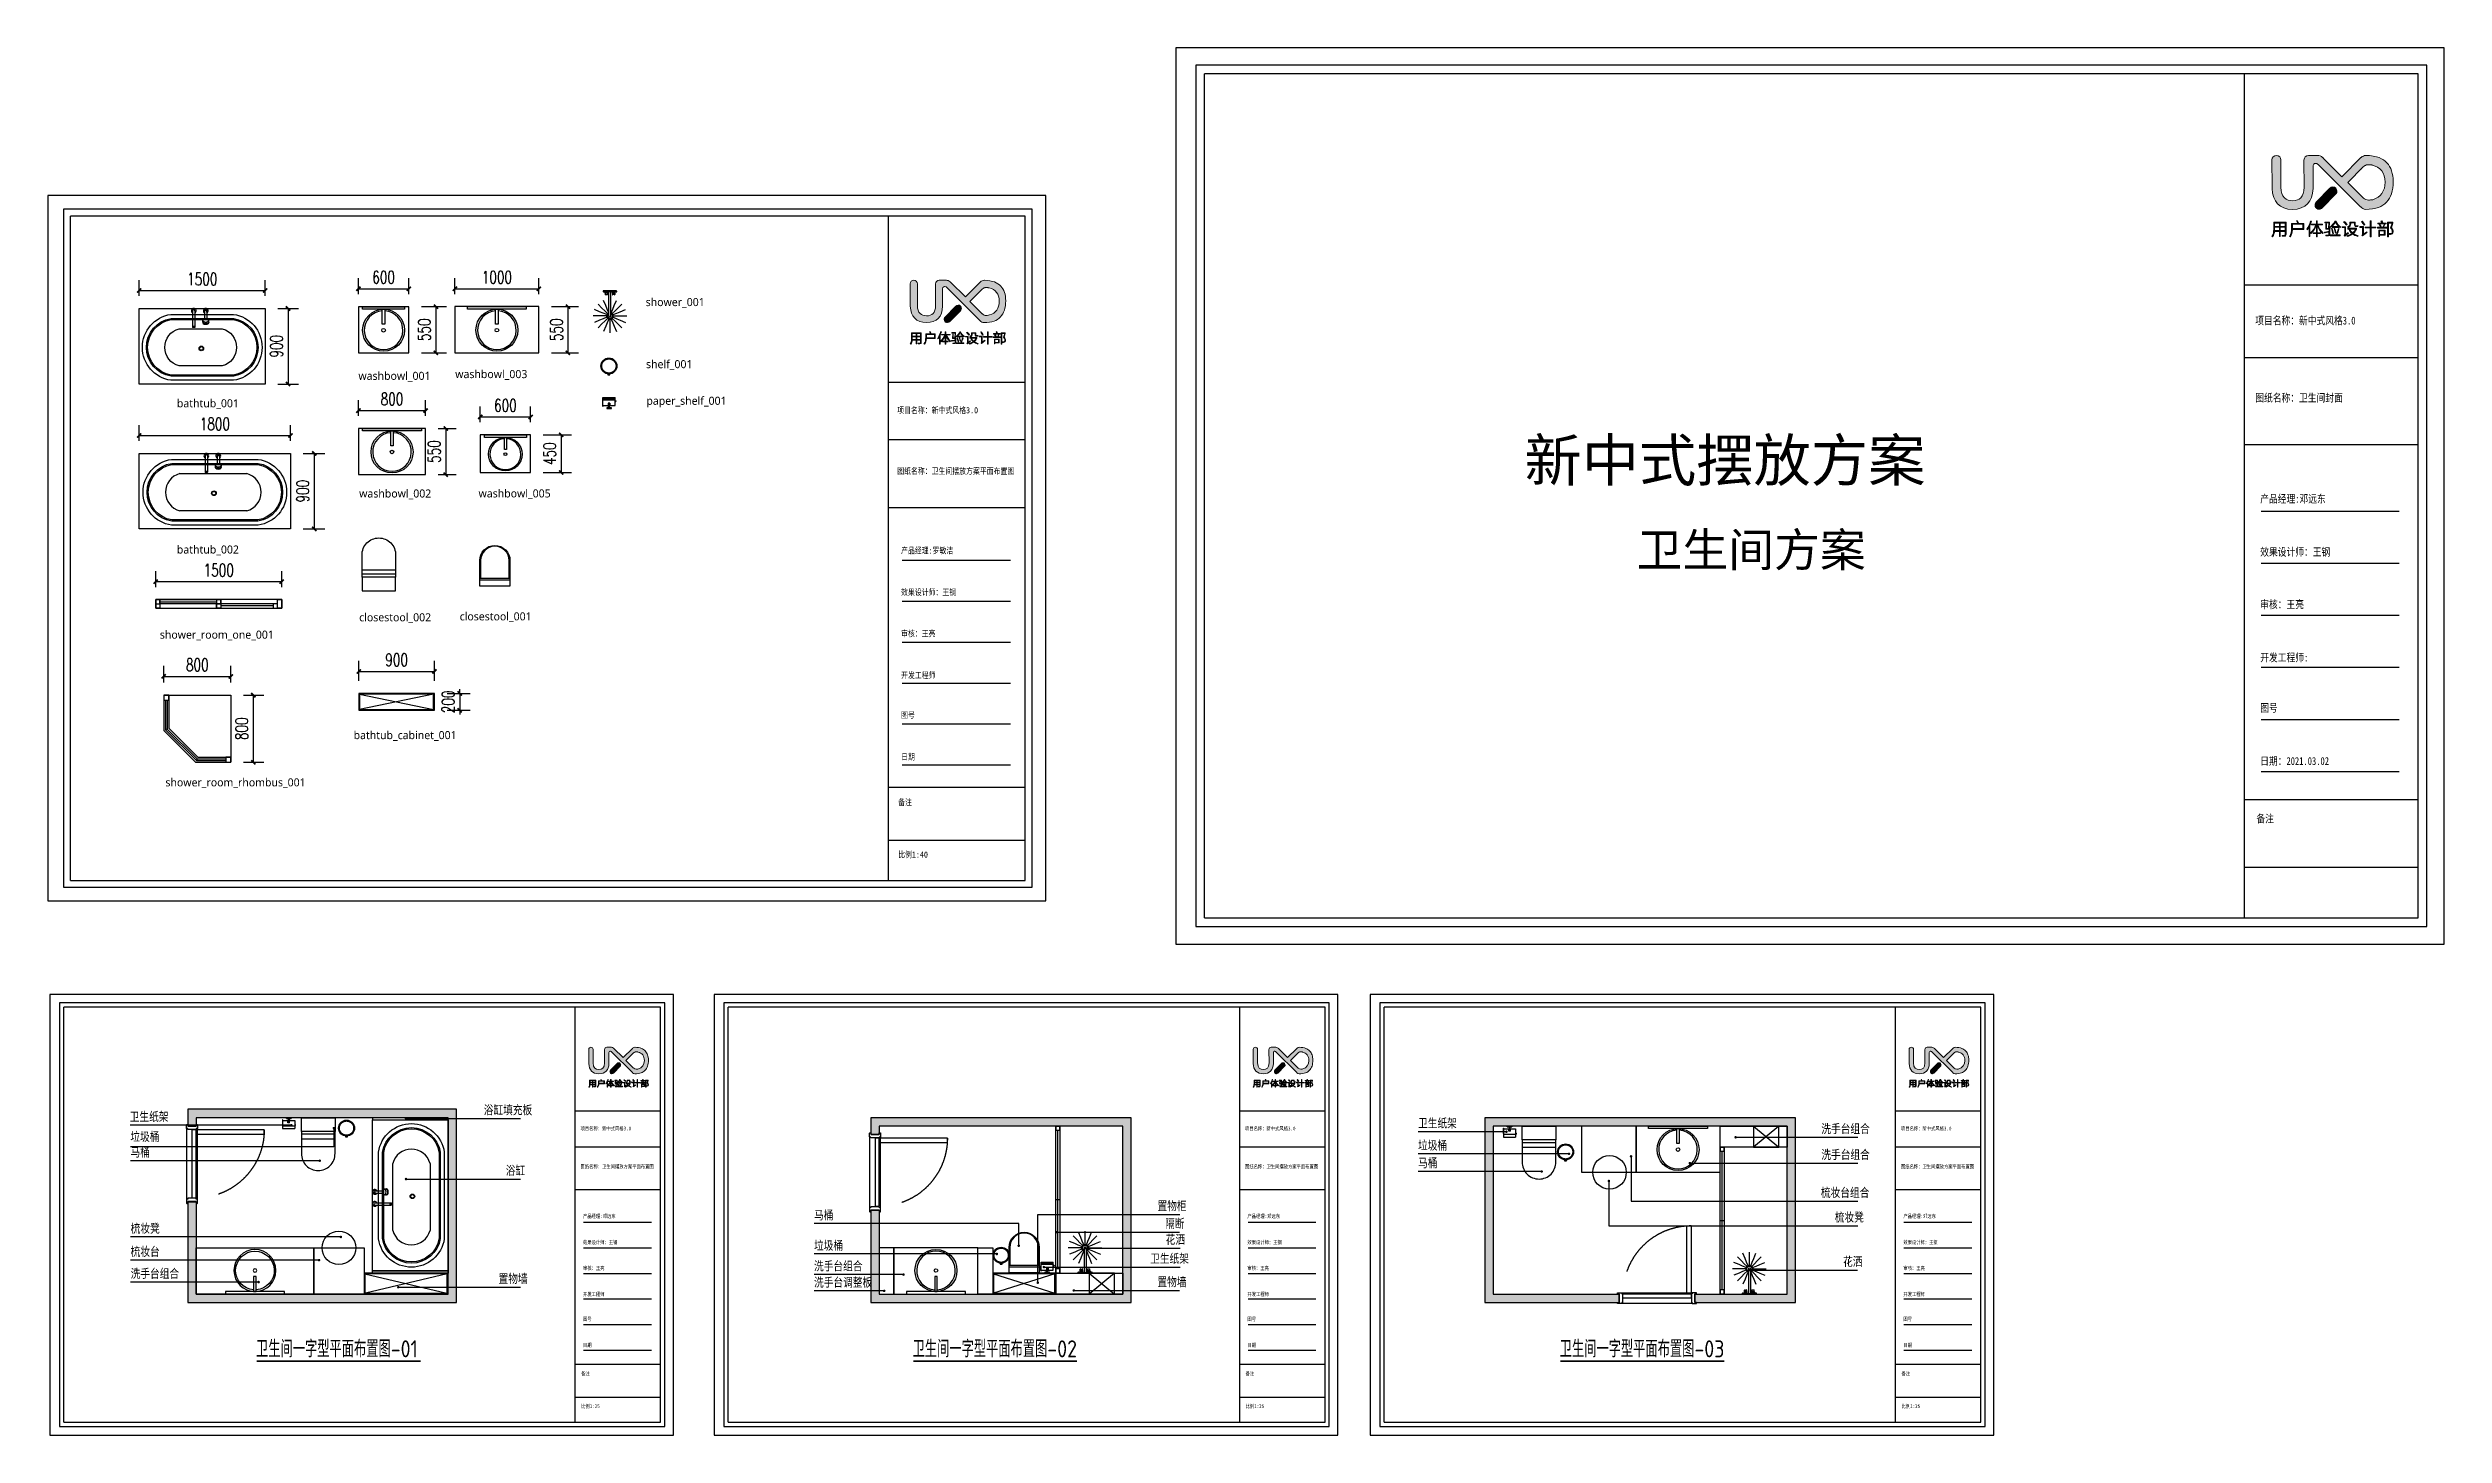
# Model space of a CAD drawing. Extents: x 23971 to 232415, y -48119 to 67869.
# Drawn here: x 183395 to 211922, y 16078 to 32604 of the extents above; entities that cross this region are included whole.
import ezdxf

# ---------------------------------------------------------------- set-up
doc = ezdxf.new("R2010")
doc.units = 0
doc.header["$LTSCALE"] = 1000
doc.header["$MEASUREMENT"] = 0
doc.linetypes.add('DASH', pattern=[0.35, 0.25, -0.1])
doc.linetypes.add('DASHED', pattern=[0.75, 0.5, -0.25])
for name, color, linetype in [('_U+56FE_U+5C42 1', 7, 'Continuous'), ('A-rc 混凝土墙', 255, 'Continuous'), ('A-WINDOW-门窗', 153, 'Continuous'), ('AXIS', 3, 'Continuous'), ('D-door门', 42, 'Continuous'), ('D-门套', 42, 'Continuous'), ('DIM_SYMB', 3, 'Continuous'), ('I-furniture-01 活动家具', 145, 'DASH'), ('PM-家具', 146, 'Continuous'), ('PUB_DIM', 3, 'Continuous'), ('PUB_TEXT', 7, 'Continuous'), ('T-001图框', 4, 'Continuous'), ('活动家具', 7, 'Continuous')]:
    doc.layers.add(name, color=color, linetype=linetype)
doc.styles.add('_TCH_DIM', font='SIMPLEX', dxfattribs={"bigfont": 'GBCBIG'})
doc.styles.add('_TCH_DIM_T3', font='SIMPLEX', dxfattribs={"width": 0.705882, "bigfont": 'GBCBIG'})
doc.styles.get("Standard").update_dxf_attribs({"font": 'gbenor.shx', "bigfont": 'gbcbig.shx'})
doc.styles.add('WJ', font='', dxfattribs={"width": 0.8, "height": 135})
doc.styles.add('ZZ', font='')
doc.styles.get('WJ').set_extended_font_data('FangSong_GB2312')
doc.styles.get('ZZ').set_extended_font_data('SimHei')
doc.dimstyles.new('_TCH_ARCH&&50', dxfattribs={"dimtxt": 148.75, "dimasz": 50, "dimexe": 125, "dimexo": 150, "dimgap": 63.125, "dimtad": 1, "dimdec": 0, "dimzin": 0, "dimdsep": 46, "dimtxsty": '_TCH_DIM_T3', "dimblk": 'ARCHTICK', "dimcen": 0.09, "dimclrt": 7, "dimazin": 2, "dimtfac": 1, "dimtdec": 0, "dimtix": 1, "dimtmove": 2, "dimatfit": 3, "dimfxl": 100, "dimtolj": 1, "dimtzin": 0, "dimarcsym": 0})
doc.dimstyles.new('ISO-25', dxfattribs={"dimtxt": 2.5, "dimasz": 2.5, "dimexe": 1.25, "dimexo": 0.625, "dimtad": 1, "dimtxsty": 'Standard', "dimcen": 2.5, "dimadec": 0, "dimazin": 0, "dimtfac": 1, "dimtmove": 0, "dimatfit": 3, "dimfxl": 1, "dimarcsym": 0})

msp = doc.modelspace()

# ---------------------------------------------------------------- texts
at = {"char_height": 96, "width": 745.875, "attachment_point": 1}
for s, insert in [('{\\fMicrosoft YaHei|b0|i0|c134|p34;shower_001}', (190511, 29623.8)), ('{\\fMicrosoft YaHei|b0|i0|c134|p34;shelf_001}', (190515.1, 28884.1)), ('{\\fMicrosoft YaHei|b0|i0|c134|p34;washbowl_001}', (187091, 28745)), ('{\\fMicrosoft YaHei|b0|i0|c134|p34;washbowl_003}', (188243.9, 28765.9)), ('{\\fMicrosoft YaHei|b0|i0|c134|p34;bathtub_001}', (184930, 28417.8)), ('{\\fMicrosoft YaHei|b0|i0|c134|p34;paper_shelf_001}', (190519.9, 28448.1)), ('{\\fMicrosoft YaHei|b0|i0|c134|p34;washbowl_002}', (187100, 27343.5)), ('{\\fMicrosoft YaHei|b0|i0|c134|p34;washbowl_005}', (188521.4, 27344.5)), ('{\\fMicrosoft YaHei|b0|i0|c134|p34;bathtub_002}', (184930, 26675.9)), ('{\\fMicrosoft YaHei|b0|i0|c134|p34;closestool_002}', (187100, 25868.5)), ('{\\fMicrosoft YaHei|b0|i0|c134|p34;closestool_001}', (188296.7, 25879.6)), ('{\\fMicrosoft YaHei|b0|i0|c134|p34;shower_room_one_001}', (184726.9, 25661.9)), ('{\\fMicrosoft YaHei|b0|i0|c134|p34;bathtub_cabinet_001}', (187034.1, 24465.1)), ('{\\fMicrosoft YaHei|b0|i0|c134|p34;shower_room_rhombus_001}', (184793.4, 23902.3))]:
    msp.add_mtext(s, dxfattribs=dict(at, insert=insert))
at = {"char_height": 73.19, "attachment_point": 1, "style": 'WJ'}
for s, insert, width in [('{\\fSimSun|b0|i0|c134|p2;图纸名称：卫生间摆放方案平面布置图}', (193505.9, 27599.8), 1420.922), ('{\\fSimSun|b0|i0|c134|p2;效果设计师：王钢}', (193551.8, 26155.3), 914.728)]:
    msp.add_mtext(s, dxfattribs=dict(at, insert=insert, width=width))
at = {"layer": 'PUB_TEXT', "style": '_TCH_DIM'}
for s, p in [('浴缸填充板', (188583.2, 19887.7)), ('卫生纸架', (184367.9, 19808.1)), ('垃圾桶', (184375.9, 19569.8)), ('卫生纸架', (199706.8, 19730.5)), ('洗手台组合', (204507.8, 19663.5)), ('马桶', (184378.2, 19384.5)), ('垃圾桶', (199706.8, 19466.9)), ('洗手台组合', (204507.8, 19355.5)), ('浴缸', (188845.7, 19166.2)), ('马桶', (199707.4, 19256.7)), ('置物柜', (196604.8, 18744.9)), ('梳妆台组合', (204502.3, 18903)), ('梳妆凳', (184379.4, 18476.7)), ('马桶', (192515.4, 18635.4)), ('隔断', (196695, 18534.2)), ('梳妆凳', (204668.3, 18609.5)), ('梳妆台', (184379.4, 18200.1)), ('垃圾桶', (192515.4, 18273.6)), ('花洒', (196702.2, 18344.4)), ('洗手台组合', (184379.4, 17939.2)), ('置物墙', (188760, 17878)), ('洗手台组合', (192515.4, 18028.1)), ('卫生纸架', (196517.6, 18117.9)), ('置物墙', (196603.5, 17839.1)), ('花洒', (204766.9, 18081.8)), ('洗手台调整板', (192515.4, 17834))]:
    msp.add_text(s, height=121.53, dxfattribs=at).set_placement(p)
at = {"layer": 'PUB_TEXT'}
for s, p in [('卫生间一字型平面布置图-01', (185871.8, 17004.6)), ('卫生间一字型平面布置图-02', (193688.7, 17004.6)), ('卫生间一字型平面布置图-03', (201392.9, 17004.6))]:
    msp.add_text(s, height=202.553, dxfattribs=at).set_placement(p)
at = {"layer": 'T-001图框', "color": 1, "ltscale": 1000, "attachment_point": 1, "style": 'ZZ'}
for s, insert, char_height in [('{\\fYouYuan|b0|i0|c134|p49;新中式摆放方案}', (200973.2, 27941.2), 500), ('{\\fYouYuan|b0|i0|c134|p49;卫生间方案}', (202308.4, 26824.1), 400)]:
    msp.add_mtext_dynamic_manual_height_columns(s, width=8790.519, gutter_width=250, heights=[0], dxfattribs=dict(at, insert=insert, char_height=char_height))

# ---------------------------------------------------------------- blocks, each defined once
blk = doc.blocks.new('_ArchTick')
at = {"color": 0, "linetype": 'ByBlock', "const_width": 0.4}
blk.add_lwpolyline([(-0.5, -0.5), (0.5, 0.5)], dxfattribs=at)
blk = doc.blocks.new('*D266')
at = {"layer": 'AXIS', "color": 0, "lineweight": -2, "transparency": 16777216}
for p, q in [((186132, 29499), (186378, 29499)), ((186253, 29499), (186253, 28599)), ((186132, 28599), (186378, 28599))]:
    blk.add_line(p, q, dxfattribs=at)
at = {"layer": 'Defpoints', "color": 0, "transparency": 16777216}
for p in [(185982, 29499), (185982, 28599), (186253, 28599)]:
    blk.add_point(p, dxfattribs=at)
at = {"layer": 'AXIS', "color": 0, "lineweight": -2, "transparency": 16777216, "xscale": 50, "yscale": 50, "zscale": 50}
for p, rotation in [((186253, 29499), 90), ((186253, 28599), 270)]:
    blk.add_blockref('_ArchTick', p, dxfattribs=dict(at, rotation=rotation))
at = {"layer": 'AXIS', "color": 7, "transparency": 16777216, "insert": (186115, 29049), "char_height": 148.8, "attachment_point": 5, "rotation": 90, "style": '_TCH_DIM_T3'}
blk.add_mtext('\\A1;900', dxfattribs=at)
blk = doc.blocks.new('*D267')
at = {"layer": 'AXIS', "color": 0, "lineweight": -2, "transparency": 16777216}
for p, q in [((184482, 27923), (184482, 28111)), ((184482, 27986), (186282, 27986)), ((186282, 27923), (186282, 28111))]:
    blk.add_line(p, q, dxfattribs=at)
at = {"layer": 'Defpoints', "color": 0, "transparency": 16777216}
for p in [(186282, 27986), (184482, 27773), (186282, 27773)]:
    blk.add_point(p, dxfattribs=at)
at = {"layer": 'AXIS', "color": 0, "lineweight": -2, "transparency": 16777216, "xscale": 50, "yscale": 50, "zscale": 50, "rotation": 180}
blk.add_blockref('_ArchTick', (184482, 27986), dxfattribs=at)
at = {"layer": 'AXIS', "color": 0, "lineweight": -2, "transparency": 16777216, "xscale": 50, "yscale": 50, "zscale": 50}
blk.add_blockref('_ArchTick', (186282, 27986), dxfattribs=at)
at = {"layer": 'AXIS', "color": 7, "transparency": 16777216, "insert": (185382, 28124), "char_height": 148.8, "attachment_point": 5, "style": '_TCH_DIM_T3'}
blk.add_mtext('\\A1;1800', dxfattribs=at)
blk = doc.blocks.new('*D268')
at = {"layer": 'AXIS', "color": 0, "lineweight": -2, "transparency": 16777216}
for p, q in [((186432, 27773), (186690, 27773)), ((186565, 27773), (186565, 26873)), ((186432, 26873), (186690, 26873))]:
    blk.add_line(p, q, dxfattribs=at)
at = {"layer": 'Defpoints', "color": 0, "transparency": 16777216}
for p in [(186282, 27773), (186282, 26873), (186565, 26873)]:
    blk.add_point(p, dxfattribs=at)
at = {"layer": 'AXIS', "color": 0, "lineweight": -2, "transparency": 16777216, "xscale": 50, "yscale": 50, "zscale": 50}
for p, rotation in [((186565, 27773), 90), ((186565, 26873), 270)]:
    blk.add_blockref('_ArchTick', p, dxfattribs=dict(at, rotation=rotation))
at = {"layer": 'AXIS', "color": 7, "transparency": 16777216, "insert": (186428, 27323), "char_height": 148.8, "attachment_point": 5, "rotation": 90, "style": '_TCH_DIM_T3'}
blk.add_mtext('\\A1;900', dxfattribs=at)
blk = doc.blocks.new('*D269')
at = {"layer": 'AXIS', "color": 0, "lineweight": -2, "transparency": 16777216}
for p, q in [((184482, 29649), (184482, 29838)), ((184482, 29713), (185982, 29713)), ((185982, 29649), (185982, 29838))]:
    blk.add_line(p, q, dxfattribs=at)
at = {"layer": 'Defpoints', "color": 0, "transparency": 16777216}
for p in [(185982, 29713), (184482, 29499), (185982, 29499)]:
    blk.add_point(p, dxfattribs=at)
at = {"layer": 'AXIS', "color": 0, "lineweight": -2, "transparency": 16777216, "xscale": 50, "yscale": 50, "zscale": 50, "rotation": 180}
blk.add_blockref('_ArchTick', (184482, 29713), dxfattribs=at)
at = {"layer": 'AXIS', "color": 0, "lineweight": -2, "transparency": 16777216, "xscale": 50, "yscale": 50, "zscale": 50}
blk.add_blockref('_ArchTick', (185982, 29713), dxfattribs=at)
at = {"layer": 'AXIS', "color": 7, "transparency": 16777216, "insert": (185232, 29850), "char_height": 148.8, "attachment_point": 5, "style": '_TCH_DIM_T3'}
blk.add_mtext('\\A1;1500', dxfattribs=at)
blk = doc.blocks.new('*D270')
at = {"layer": 'AXIS', "color": 0, "lineweight": -2, "transparency": 16777216}
for p, q in [((184678, 26181), (184678, 26370)), ((186178, 26181), (186178, 26370)), ((184678, 26245), (186178, 26245))]:
    blk.add_line(p, q, dxfattribs=at)
at = {"layer": 'Defpoints', "color": 0, "transparency": 16777216}
for p in [(184678, 26031), (186178, 26245), (186178, 26031)]:
    blk.add_point(p, dxfattribs=at)
at = {"layer": 'AXIS', "color": 0, "lineweight": -2, "transparency": 16777216, "xscale": 50, "yscale": 50, "zscale": 50, "rotation": 180}
blk.add_blockref('_ArchTick', (184678, 26245), dxfattribs=at)
at = {"layer": 'AXIS', "color": 0, "lineweight": -2, "transparency": 16777216, "xscale": 50, "yscale": 50, "zscale": 50}
blk.add_blockref('_ArchTick', (186178, 26245), dxfattribs=at)
at = {"layer": 'AXIS', "color": 7, "transparency": 16777216, "insert": (185428, 26382), "char_height": 148.8, "attachment_point": 5, "style": '_TCH_DIM_T3'}
blk.add_mtext('\\A1;1500', dxfattribs=at)
blk = doc.blocks.new('*D271')
at = {"layer": 'Defpoints', "color": 0, "transparency": 16777216}
for p in [(185573, 25116), (184773, 24893), (185573, 24893)]:
    blk.add_point(p, dxfattribs=at)
at = {"layer": 'PM-家具', "color": 0, "lineweight": -2, "transparency": 16777216}
for p, q in [((184773, 25043), (184773, 25241)), ((184773, 25116), (185573, 25116)), ((185573, 25043), (185573, 25241))]:
    blk.add_line(p, q, dxfattribs=at)
at = {"layer": 'PM-家具', "color": 0, "lineweight": -2, "transparency": 16777216, "xscale": 50, "yscale": 50, "zscale": 50, "rotation": 180}
blk.add_blockref('_ArchTick', (184773, 25116), dxfattribs=at)
at = {"layer": 'PM-家具', "color": 0, "lineweight": -2, "transparency": 16777216, "xscale": 50, "yscale": 50, "zscale": 50}
blk.add_blockref('_ArchTick', (185573, 25116), dxfattribs=at)
at = {"layer": 'PM-家具', "color": 7, "transparency": 16777216, "insert": (185173, 25254), "char_height": 148.8, "attachment_point": 5, "style": '_TCH_DIM_T3'}
blk.add_mtext('\\A1;800', dxfattribs=at)
blk = doc.blocks.new('*D272')
at = {"layer": 'Defpoints', "color": 0, "transparency": 16777216}
for p in [(185573, 24893), (185573, 24093), (185840, 24093)]:
    blk.add_point(p, dxfattribs=at)
at = {"layer": 'PM-家具', "color": 0, "lineweight": -2, "transparency": 16777216}
for p, q in [((185723, 24893), (185965, 24893)), ((185840, 24893), (185840, 24093)), ((185723, 24093), (185965, 24093))]:
    blk.add_line(p, q, dxfattribs=at)
at = {"layer": 'PM-家具', "color": 0, "lineweight": -2, "transparency": 16777216, "xscale": 50, "yscale": 50, "zscale": 50}
for p, rotation in [((185840, 24893), 90), ((185840, 24093), 270)]:
    blk.add_blockref('_ArchTick', p, dxfattribs=dict(at, rotation=rotation))
at = {"layer": 'PM-家具', "color": 7, "transparency": 16777216, "insert": (185702, 24493), "char_height": 148.8, "attachment_point": 5, "rotation": 90, "style": '_TCH_DIM_T3'}
blk.add_mtext('\\A1;800', dxfattribs=at)
blk = doc.blocks.new('*D281')
at = {"layer": 'AXIS', "color": 0, "lineweight": -2, "transparency": 16777216}
for p, q in [((187091, 28220), (187091, 28408)), ((187091, 28283), (187891, 28283)), ((187891, 28220), (187891, 28408))]:
    blk.add_line(p, q, dxfattribs=at)
at = {"layer": 'Defpoints', "color": 0, "transparency": 16777216}
for p in [(187891, 28283), (187091, 28070), (187891, 28070)]:
    blk.add_point(p, dxfattribs=at)
at = {"layer": 'AXIS', "color": 0, "lineweight": -2, "transparency": 16777216, "xscale": 50, "yscale": 50, "zscale": 50, "rotation": 180}
blk.add_blockref('_ArchTick', (187091, 28283), dxfattribs=at)
at = {"layer": 'AXIS', "color": 0, "lineweight": -2, "transparency": 16777216, "xscale": 50, "yscale": 50, "zscale": 50}
blk.add_blockref('_ArchTick', (187891, 28283), dxfattribs=at)
at = {"layer": 'AXIS', "color": 7, "transparency": 16777216, "insert": (187491, 28421), "char_height": 148.8, "attachment_point": 5, "style": '_TCH_DIM_T3'}
blk.add_mtext('\\A1;800', dxfattribs=at)
blk = doc.blocks.new('*D282')
at = {"layer": 'AXIS', "color": 0, "lineweight": -2, "transparency": 16777216}
for p, q in [((188041, 28070), (188256, 28070)), ((188131, 28070), (188131, 27520)), ((188041, 27520), (188256, 27520))]:
    blk.add_line(p, q, dxfattribs=at)
at = {"layer": 'Defpoints', "color": 0, "transparency": 16777216}
for p in [(187891, 28070), (187891, 27520), (188131, 27520)]:
    blk.add_point(p, dxfattribs=at)
at = {"layer": 'AXIS', "color": 0, "lineweight": -2, "transparency": 16777216, "xscale": 50, "yscale": 50, "zscale": 50}
for p, rotation in [((188131, 28070), 90), ((188131, 27520), 270)]:
    blk.add_blockref('_ArchTick', p, dxfattribs=dict(at, rotation=rotation))
at = {"layer": 'AXIS', "color": 7, "transparency": 16777216, "insert": (187993, 27795), "char_height": 148.8, "attachment_point": 5, "rotation": 90, "style": '_TCH_DIM_T3'}
blk.add_mtext('\\A1;550', dxfattribs=at)
blk = doc.blocks.new('*D283')
at = {"layer": 'AXIS', "color": 0, "lineweight": -2, "transparency": 16777216}
for p, q in [((188240, 29671), (188240, 29859)), ((188240, 29734), (189240, 29734)), ((189240, 29671), (189240, 29859))]:
    blk.add_line(p, q, dxfattribs=at)
at = {"layer": 'Defpoints', "color": 0, "transparency": 16777216}
for p in [(189240, 29734), (188240, 29521), (189240, 29521)]:
    blk.add_point(p, dxfattribs=at)
at = {"layer": 'AXIS', "color": 0, "lineweight": -2, "transparency": 16777216, "xscale": 50, "yscale": 50, "zscale": 50, "rotation": 180}
blk.add_blockref('_ArchTick', (188240, 29734), dxfattribs=at)
at = {"layer": 'AXIS', "color": 0, "lineweight": -2, "transparency": 16777216, "xscale": 50, "yscale": 50, "zscale": 50}
blk.add_blockref('_ArchTick', (189240, 29734), dxfattribs=at)
at = {"layer": 'AXIS', "color": 7, "transparency": 16777216, "insert": (188740, 29871), "char_height": 148.8, "attachment_point": 5, "style": '_TCH_DIM_T3'}
blk.add_mtext('\\A1;1000', dxfattribs=at)
blk = doc.blocks.new('*D284')
at = {"layer": 'AXIS', "color": 0, "lineweight": -2, "transparency": 16777216}
for p, q in [((189390, 29521), (189711, 29521)), ((189586, 29521), (189586, 28971)), ((189390, 28971), (189711, 28971))]:
    blk.add_line(p, q, dxfattribs=at)
at = {"layer": 'Defpoints', "color": 0, "transparency": 16777216}
for p in [(189240, 29521), (189240, 28971), (189586, 28971)]:
    blk.add_point(p, dxfattribs=at)
at = {"layer": 'AXIS', "color": 0, "lineweight": -2, "transparency": 16777216, "xscale": 50, "yscale": 50, "zscale": 50}
for p, rotation in [((189586, 29521), 90), ((189586, 28971), 270)]:
    blk.add_blockref('_ArchTick', p, dxfattribs=dict(at, rotation=rotation))
at = {"layer": 'AXIS', "color": 7, "transparency": 16777216, "insert": (189449, 29246), "char_height": 148.8, "attachment_point": 5, "rotation": 90, "style": '_TCH_DIM_T3'}
blk.add_mtext('\\A1;550', dxfattribs=at)
blk = doc.blocks.new('*D285')
at = {"layer": 'AXIS', "color": 0, "lineweight": -2, "transparency": 16777216}
for p, q in [((187091, 29671), (187091, 29859)), ((187091, 29734), (187691, 29734)), ((187691, 29671), (187691, 29859))]:
    blk.add_line(p, q, dxfattribs=at)
at = {"layer": 'Defpoints', "color": 0, "transparency": 16777216}
for p in [(187691, 29734), (187091, 29521), (187691, 29521)]:
    blk.add_point(p, dxfattribs=at)
at = {"layer": 'AXIS', "color": 0, "lineweight": -2, "transparency": 16777216, "xscale": 50, "yscale": 50, "zscale": 50, "rotation": 180}
blk.add_blockref('_ArchTick', (187091, 29734), dxfattribs=at)
at = {"layer": 'AXIS', "color": 0, "lineweight": -2, "transparency": 16777216, "xscale": 50, "yscale": 50, "zscale": 50}
blk.add_blockref('_ArchTick', (187691, 29734), dxfattribs=at)
at = {"layer": 'AXIS', "color": 7, "transparency": 16777216, "insert": (187391, 29871), "char_height": 148.8, "attachment_point": 5, "style": '_TCH_DIM_T3'}
blk.add_mtext('\\A1;600', dxfattribs=at)
blk = doc.blocks.new('*D286')
at = {"layer": 'AXIS', "color": 0, "lineweight": -2, "transparency": 16777216}
for p, q in [((187841, 29521), (188139, 29521)), ((188014, 29521), (188014, 28971)), ((187841, 28971), (188139, 28971))]:
    blk.add_line(p, q, dxfattribs=at)
at = {"layer": 'Defpoints', "color": 0, "transparency": 16777216}
for p in [(187691, 29521), (187691, 28971), (188014, 28971)]:
    blk.add_point(p, dxfattribs=at)
at = {"layer": 'AXIS', "color": 0, "lineweight": -2, "transparency": 16777216, "xscale": 50, "yscale": 50, "zscale": 50}
for p, rotation in [((188014, 29521), 90), ((188014, 28971), 270)]:
    blk.add_blockref('_ArchTick', p, dxfattribs=dict(at, rotation=rotation))
at = {"layer": 'AXIS', "color": 7, "transparency": 16777216, "insert": (187876, 29246), "char_height": 148.8, "attachment_point": 5, "rotation": 90, "style": '_TCH_DIM_T3'}
blk.add_mtext('\\A1;550', dxfattribs=at)
blk = doc.blocks.new('*D287')
at = {"layer": 'AXIS', "color": 0, "lineweight": -2, "transparency": 16777216}
for p, q in [((188541, 28144), (188541, 28332)), ((189141, 28144), (189141, 28332)), ((188541, 28207), (189141, 28207))]:
    blk.add_line(p, q, dxfattribs=at)
at = {"layer": 'Defpoints', "color": 0, "transparency": 16777216}
for p in [(188541, 27994), (189141, 28207), (189141, 27994)]:
    blk.add_point(p, dxfattribs=at)
at = {"layer": 'AXIS', "color": 0, "lineweight": -2, "transparency": 16777216, "xscale": 50, "yscale": 50, "zscale": 50, "rotation": 180}
blk.add_blockref('_ArchTick', (188541, 28207), dxfattribs=at)
at = {"layer": 'AXIS', "color": 0, "lineweight": -2, "transparency": 16777216, "xscale": 50, "yscale": 50, "zscale": 50}
blk.add_blockref('_ArchTick', (189141, 28207), dxfattribs=at)
at = {"layer": 'AXIS', "color": 7, "transparency": 16777216, "insert": (188841, 28345), "char_height": 148.8, "attachment_point": 5, "style": '_TCH_DIM_T3'}
blk.add_mtext('\\A1;600', dxfattribs=at)
blk = doc.blocks.new('*D288')
at = {"layer": 'AXIS', "color": 0, "lineweight": -2, "transparency": 16777216}
for p, q in [((189291, 27994), (189630, 27994)), ((189505, 27994), (189505, 27544)), ((189291, 27544), (189630, 27544))]:
    blk.add_line(p, q, dxfattribs=at)
at = {"layer": 'Defpoints', "color": 0, "transparency": 16777216}
for p in [(189141, 27994), (189141, 27544), (189505, 27544)]:
    blk.add_point(p, dxfattribs=at)
at = {"layer": 'AXIS', "color": 0, "lineweight": -2, "transparency": 16777216, "xscale": 50, "yscale": 50, "zscale": 50}
for p, rotation in [((189505, 27994), 90), ((189505, 27544), 270)]:
    blk.add_blockref('_ArchTick', p, dxfattribs=dict(at, rotation=rotation))
at = {"layer": 'AXIS', "color": 7, "transparency": 16777216, "insert": (189368, 27769), "char_height": 148.8, "attachment_point": 5, "rotation": 90, "style": '_TCH_DIM_T3'}
blk.add_mtext('\\A1;450', dxfattribs=at)
blk = doc.blocks.new('A$C12754C8C')
for p, q in [((0, 39), (0, 44)), ((10, 49), (5, 49)), ((6, 39), (6, 40)), ((9, 43), (10, 43)), ((10, 96), (10, 0)), ((72, 96), (10, 96)), ((72, 68), (72, 96)), ((72, 93), (77, 93)), ((72, 87), (77, 87)), ((72, 68), (92, 68)), ((77, 120), (77, 80)), ((77, 80), (87, 80)), ((87, 120), (87, 80)), ((87, 93), (92, 93)), ((87, 87), (92, 87)), ((92, 68), (92, 96)), ((155, 96), (92, 96)), ((151, 101), (151, 96)), ((155, 96), (155, 0)), ((157, 101), (157, 44)), ((155, 0), (10, 0))]:
    blk.add_line(p, q)
at = {"color": 250}
for p, q in [((10, 30), (155, 30)), ((10, 21), (155, 21)), ((10, 14), (155, 14)), ((10, 8), (155, 8)), ((10, 4), (155, 4))]:
    blk.add_line(p, q, dxfattribs=at)
at = {"color": 8}
blk.add_line((110, 122), (55, 122), dxfattribs=at)
blk.add_lwpolyline([(55, 130), (55, 122, 0.414214), (57, 120), (108, 120, 0.414214), (110, 122), (110, 130)], format="xyb", close=True)
for centre, radius, start, end in [((5, 44), 5, 90, 180), ((3, 39), 3, 180, 0), ((9, 40), 3, 90, 180), ((154, 101), 3, 0, 180), ((154, 44), 3, 286.1013, 360)]:
    blk.add_arc(centre, radius, start, end)
blk = doc.blocks.new('dgdfgf45242')
at = {"layer": 'A-WINDOW-门窗', "color": 250, "linetype": 'DASHED', "ltscale": 2}
for points in [[(19049, 7603), (19893, 7603)], [(19893, 7473), (19049, 7473)]]:
    blk.add_lwpolyline(points, dxfattribs=at)
at = {"layer": 'A-WINDOW-门窗', "color": 250, "linetype": 'DASHED', "ltscale": 2, "elevation": 0}
blk.add_lwpolyline([(19116, 6678), (19066, 6678), (19066, 7488), (19116, 7488), (19116, 7478), (19116, 7478), (19116, 6688), (19116, 6688), (19116, 6678)], dxfattribs=at)
at = {"layer": 'A-WINDOW-门窗', "color": 250, "linetype": 'DASHED', "ltscale": 2}
blk.add_arc((19066, 7488, 0), 810, 270, 0, dxfattribs=at)
at = {"layer": 'D-door门', "ltscale": 0.5, "elevation": 0}
blk.add_lwpolyline([(19876, 7538), (19876, 7488), (19066, 7488), (19066, 7538), (19076, 7538), (19076, 7538), (19866, 7538), (19866, 7538), (19876, 7538)], dxfattribs=at)
at = {"layer": 'D-门套', "lineweight": 25}
for points in [[(19001, 7488), (19001, 7475), (19003, 7473), (19049, 7473), (19051, 7475), (19051, 7488), (19061, 7488), (19061, 7588), (19051, 7588), (19051, 7601), (19049, 7603), (19003, 7603), (19001, 7601), (19001, 7588), (19021, 7588), (19021, 7488), (19001, 7488)], [(19941, 7488), (19941, 7475), (19939, 7473), (19893, 7473), (19891, 7475), (19891, 7488), (19881, 7488), (19881, 7588), (19891, 7588), (19891, 7601), (19893, 7603), (19939, 7603), (19941, 7601), (19941, 7588), (19921, 7588), (19921, 7488), (19941, 7488)]]:
    blk.add_lwpolyline(points, dxfattribs=at)
blk = doc.blocks.new('huasa')
for p, q in [((-145332, -22902), (-145330, -22926)), ((-145330, -22926), (-145328, -22926)), ((-145328, -22894), (-145328, -22888)), ((-145324, -22926), (-145306, -22926)), ((-145304, -22894), (-145304, -22888)), ((-145284, -23181), (-145284, -22888)), ((-145260, -23181), (-145260, -22888)), ((-145240, -22894), (-145240, -22888)), ((-145220, -22926), (-145239, -22926)), ((-145216, -22894), (-145216, -22888)), ((-145214, -22926), (-145216, -22926)), ((-145212, -22902), (-145214, -22926))]:
    blk.add_line(p, q)
blk.add_lwpolyline([(-145352, -22881), (-145352, -22886, 2.688214), (-145347, -22888), (-145198, -22888, 2.688214), (-145193, -22886), (-145193, -22881)], format="xyb", close=True)
for points in [[(-145333, -22901), (-145334, -22894), (-145299, -22894), (-145302, -22929), (-145305, -22929)], [(-145324, -22929), (-145328, -22929)], [(-145211, -22901), (-145211, -22894), (-145246, -22894), (-145243, -22929), (-145239, -22929)], [(-145220, -22929), (-145216, -22929)]]:
    blk.add_lwpolyline(points)
for points in [[(-145333, -22901, -0.246515), (-145330, -22907), (-145328, -22929)], [(-145324, -22929), (-145322, -22907, -1), (-145307, -22907), (-145305, -22929)], [(-145220, -22929), (-145222, -22907, 1), (-145237, -22907), (-145239, -22929)], [(-145211, -22901, 0.246515), (-145215, -22907), (-145216, -22929)]]:
    blk.add_lwpolyline(points, format="xyb")
for radius, start, end in [(40, 107.4576, 72.5424), (30, 113.5782, 66.4218), (12, 180, 0)]:
    blk.add_arc((-145272, -23181), radius, start, end)
at = {"layer": 'A-WINDOW-门窗', "color": 250, "linetype": 'DASHED', "ltscale": 2}
for p, q in [((-145395, -23130), (-145457, -23104)), ((-145367, -23086), (-145414, -23039)), ((-145334, -23119), (-145367, -23086)), ((-145323, -23057), (-145349, -22996)), ((-145305, -23100), (-145323, -23057)), ((-145287, -23144), (-145305, -23100)), ((-145257, -23144), (-145239, -23100)), ((-145239, -23100), (-145221, -23057)), ((-145221, -23057), (-145196, -22996)), ((-145211, -23119), (-145178, -23086)), ((-145178, -23086), (-145131, -23039)), ((-145149, -23130), (-145087, -23104)), ((-145406, -23181), (-145472, -23181)), ((-145395, -23232), (-145457, -23257)), ((-145367, -23275), (-145414, -23322)), ((-145359, -23181), (-145406, -23181)), ((-145353, -23147), (-145395, -23130)), ((-145353, -23214), (-145395, -23232)), ((-145334, -23242), (-145367, -23275)), ((-145312, -23181), (-145359, -23181)), ((-145309, -23165), (-145353, -23147)), ((-145309, -23196), (-145353, -23214)), ((-145323, -23304), (-145349, -23366)), ((-145300, -23153), (-145334, -23119)), ((-145300, -23209), (-145334, -23242)), ((-145305, -23261), (-145323, -23304)), ((-145287, -23218), (-145305, -23261)), ((-145272, -23268), (-145272, -23314)), ((-145272, -23314), (-145272, -23381)), ((-145257, -23218), (-145239, -23261)), ((-145244, -23153), (-145211, -23119)), ((-145244, -23209), (-145211, -23242)), ((-145239, -23261), (-145221, -23304)), ((-145235, -23165), (-145192, -23147)), ((-145235, -23196), (-145192, -23214)), ((-145232, -23181), (-145185, -23181)), ((-145221, -23304), (-145196, -23366)), ((-145211, -23242), (-145178, -23275)), ((-145192, -23147), (-145149, -23130)), ((-145192, -23214), (-145149, -23232)), ((-145185, -23181), (-145139, -23181)), ((-145178, -23275), (-145131, -23322)), ((-145149, -23232), (-145087, -23257)), ((-145139, -23181), (-145072, -23181))]:
    blk.add_line(p, q, dxfattribs=at)
at = {"layer": 'I-furniture-01 活动家具', "color": 250}
blk.add_line((-145272, -23221), (-145272, -23268), dxfattribs=at)
blk = doc.blocks.new('*D292')
at = {"layer": 'AXIS', "color": 0, "lineweight": -2, "transparency": 16777216}
for p, q in [((187096, 25063), (187096, 25301)), ((187096, 25176), (187996, 25176)), ((187996, 25063), (187996, 25301))]:
    blk.add_line(p, q, dxfattribs=at)
at = {"layer": 'Defpoints', "color": 0, "transparency": 16777216}
for p in [(187996, 25176), (187096, 24913), (187996, 24913)]:
    blk.add_point(p, dxfattribs=at)
at = {"layer": 'AXIS', "color": 0, "lineweight": -2, "transparency": 16777216, "xscale": 50, "yscale": 50, "zscale": 50, "rotation": 180}
blk.add_blockref('_ArchTick', (187096, 25176), dxfattribs=at)
at = {"layer": 'AXIS', "color": 0, "lineweight": -2, "transparency": 16777216, "xscale": 50, "yscale": 50, "zscale": 50}
blk.add_blockref('_ArchTick', (187996, 25176), dxfattribs=at)
at = {"layer": 'AXIS', "color": 7, "transparency": 16777216, "insert": (187546, 25314), "char_height": 148.8, "attachment_point": 5, "style": '_TCH_DIM_T3'}
blk.add_mtext('\\A1;900', dxfattribs=at)
blk = doc.blocks.new('*D289')
at = {"layer": 'AXIS', "color": 0, "lineweight": -2, "transparency": 16777216}
for p, q in [((188146, 24913), (188422, 24913)), ((188297, 24913), (188297, 24963)), ((188297, 24913), (188297, 24713)), ((188146, 24713), (188422, 24713)), ((188297, 24713), (188297, 24663))]:
    blk.add_line(p, q, dxfattribs=at)
at = {"layer": 'Defpoints', "color": 0, "transparency": 16777216}
for p in [(187996, 24913), (187996, 24713), (188297, 24713)]:
    blk.add_point(p, dxfattribs=at)
at = {"layer": 'AXIS', "color": 0, "lineweight": -2, "transparency": 16777216, "xscale": 50, "yscale": 50, "zscale": 50}
for p, rotation in [((188297, 24913), 270), ((188297, 24713), 90)]:
    blk.add_blockref('_ArchTick', p, dxfattribs=dict(at, rotation=rotation))
at = {"layer": 'AXIS', "color": 7, "transparency": 16777216, "insert": (188160, 24813), "char_height": 148.8, "attachment_point": 5, "rotation": 90, "style": '_TCH_DIM_T3'}
blk.add_mtext('\\A1;200', dxfattribs=at)
blk = doc.blocks.new('block 3')
at = {"layer": '_U+56FE_U+5C42 1'}
h = blk.add_hatch(color=251, dxfattribs=at)
h.dxf.hatch_style = 2
edge = h.paths.add_edge_path()
edge.add_spline(control_points=[(83, -166), (83.5, -166), (83.6, -165.8), (83.6, -165.4), (83.6, -165.4), (83.6, -164.2), (83.6, -164.2), (83.6, -164.2), (81.4, -164.2), (81.4, -164.2), (81.4, -164.2), (81.4, -166.4), (81.4, -166.4), (81.4, -166.4), (81, -166.4), (81, -166.4), (81, -166.4), (81, -164.2), (81, -164.2), (81, -164.2), (78.8, -164.2), (78.8, -164.2), (78.7, -165.1), (78.5, -165.8), (77.9, -166.6), (77.9, -166.6), (77.6, -166.4), (77.6, -166.4), (78.3, -165.3), (78.4, -164.8), (78.4, -163.1), (78.4, -163.1), (78.4, -160), (78.4, -160), (78.4, -160), (84, -160), (84, -160), (84, -160), (84, -165.5), (84, -165.5), (84, -166.2), (83.8, -166.3), (83.1, -166.3), (83.1, -166.3), (82.2, -166.3), (82.2, -166.3), (82.2, -166.3), (82.2, -166), (82.2, -166), (82.2, -166), (83, -166), (83, -166)], knot_values=[0, 0, 0, 0, 1, 1, 1, 2, 2, 2, 3, 3, 3, 4, 4, 4, 5, 5, 5, 6, 6, 6, 7, 7, 7, 8, 8, 8, 9, 9, 9, 10, 10, 10, 11, 11, 11, 12, 12, 12, 13, 13, 13, 14, 14, 14, 15, 15, 15, 16, 16, 16, 17, 17, 17, 17], degree=3, periodic=0)
edge = h.paths.add_edge_path()
edge.add_spline(control_points=[(78.8, -163.8), (78.8, -163.8), (81, -163.8), (81, -163.8), (81, -163.8), (81, -162.3), (81, -162.3), (81, -162.3), (78.8, -162.3), (78.8, -162.3), (78.8, -162.3), (78.8, -163.2), (78.8, -163.2), (78.8, -163.4), (78.8, -163.6), (78.8, -163.8)], knot_values=[0, 0, 0, 0, 1, 1, 1, 2, 2, 2, 3, 3, 3, 4, 4, 4, 5, 5, 5, 5], degree=3, periodic=0)
h.paths.add_polyline_path([(78.8, -161.9), (81, -161.9), (81, -160.4), (78.8, -160.4)])
h.paths.add_polyline_path([(81.4, -160.4), (81.4, -161.9), (83.6, -161.9), (83.6, -160.4)])
h.paths.add_polyline_path([(81.4, -163.8), (83.6, -163.8), (83.6, -162.3), (81.4, -162.3)])
h = blk.add_hatch(color=251, dxfattribs=at)
h.dxf.hatch_style = 2
edge = h.paths.add_edge_path()
edge.add_spline(control_points=[(89.7, -160.5), (89.7, -160.5), (92, -160.5), (92, -160.5), (92, -160.5), (92, -163.3), (92, -163.3), (92, -163.3), (86.9, -163.3), (86.9, -163.3), (86.8, -164.8), (86.6, -165.5), (85.9, -166.6), (85.9, -166.6), (85.5, -166.4), (85.5, -166.4), (86.3, -165.2), (86.5, -164.5), (86.5, -162.5), (86.5, -162.5), (86.5, -160.5), (86.5, -160.5), (86.5, -160.5), (89.3, -160.5), (89.3, -160.5), (89.3, -160.5), (88.7, -159.4), (88.7, -159.4), (88.7, -159.4), (89.1, -159.3), (89.1, -159.3), (89.1, -159.3), (89.7, -160.5), (89.7, -160.5)], knot_values=[0, 0, 0, 0, 1, 1, 1, 2, 2, 2, 3, 3, 3, 4, 4, 4, 5, 5, 5, 6, 6, 6, 7, 7, 7, 8, 8, 8, 9, 9, 9, 10, 10, 10, 11, 11, 11, 11], degree=3, periodic=0)
edge = h.paths.add_edge_path()
edge.add_spline(control_points=[(86.9, -162.9), (86.9, -162.9), (91.6, -162.9), (91.6, -162.9), (91.6, -162.9), (91.6, -160.9), (91.6, -160.9), (91.6, -160.9), (86.9, -160.9), (86.9, -160.9), (86.9, -160.9), (86.9, -162.4), (86.9, -162.4), (86.9, -162.6), (86.9, -162.8), (86.9, -162.9)], knot_values=[0, 0, 0, 0, 1, 1, 1, 2, 2, 2, 3, 3, 3, 4, 4, 4, 5, 5, 5, 5], degree=3, periodic=0)
h = blk.add_hatch(color=251, dxfattribs=at)
h.dxf.hatch_style = 2
edge = h.paths.add_edge_path()
edge.add_spline(control_points=[(94.5, -162.1), (94.2, -162.6), (93.9, -163.1), (93.5, -163.5), (93.5, -163.5), (93.4, -163.1), (93.4, -163.1), (94, -162.2), (94.7, -160.9), (95.1, -159.5), (95.1, -159.5), (95.5, -159.5), (95.5, -159.5), (95.3, -160.2), (95.1, -160.7), (94.8, -161.3), (94.8, -161.3), (94.8, -166.5), (94.8, -166.5), (94.8, -166.5), (94.5, -166.5), (94.5, -166.5), (94.5, -166.5), (94.5, -162.1), (94.5, -162.1)], knot_values=[0, 0, 0, 0, 1, 1, 1, 2, 2, 2, 3, 3, 3, 4, 4, 4, 5, 5, 5, 6, 6, 6, 7, 7, 7, 8, 8, 8, 8], degree=3, periodic=0)
edge = h.paths.add_edge_path()
edge.add_spline(control_points=[(97.7, -165.1), (97.7, -165.1), (96.2, -165.1), (96.2, -165.1), (96.2, -165.1), (96.2, -164.8), (96.2, -164.8), (96.2, -164.8), (97.7, -164.8), (97.7, -164.8), (97.7, -164.8), (97.7, -161.5), (97.7, -161.5), (97.2, -162.8), (96.4, -164), (95.3, -165.1), (95.3, -165.1), (95, -164.8), (95, -164.8), (96.2, -163.7), (96.9, -162.6), (97.5, -161.2), (97.5, -161.2), (95.5, -161.2), (95.5, -161.2), (95.5, -161.2), (95.5, -160.9), (95.5, -160.9), (95.5, -160.9), (97.7, -160.9), (97.7, -160.9), (97.7, -160.9), (97.7, -159.4), (97.7, -159.4), (97.7, -159.4), (98.1, -159.4), (98.1, -159.4), (98.1, -159.4), (98.1, -160.9), (98.1, -160.9), (98.1, -160.9), (100.5, -160.9), (100.5, -160.9), (100.5, -160.9), (100.5, -161.2), (100.5, -161.2), (100.5, -161.2), (98.3, -161.2), (98.3, -161.2), (98.8, -162.6), (99.7, -163.8), (100.8, -164.8), (100.8, -164.8), (100.5, -165.1), (100.5, -165.1), (99.4, -164.1), (98.6, -162.8), (98.1, -161.4), (98.1, -161.4), (98.1, -164.8), (98.1, -164.8), (98.1, -164.8), (99.5, -164.8), (99.5, -164.8), (99.5, -164.8), (99.5, -165.1), (99.5, -165.1), (99.5, -165.1), (98.1, -165.1), (98.1, -165.1), (98.1, -165.1), (98.1, -166.6), (98.1, -166.6), (98.1, -166.6), (97.7, -166.6), (97.7, -166.6), (97.7, -166.6), (97.7, -165.1), (97.7, -165.1)], knot_values=[0, 0, 0, 0, 1, 1, 1, 2, 2, 2, 3, 3, 3, 4, 4, 4, 5, 5, 5, 6, 6, 6, 7, 7, 7, 8, 8, 8, 9, 9, 9, 10, 10, 10, 11, 11, 11, 12, 12, 12, 13, 13, 13, 14, 14, 14, 15, 15, 15, 16, 16, 16, 17, 17, 17, 18, 18, 18, 19, 19, 19, 20, 20, 20, 21, 21, 21, 22, 22, 22, 23, 23, 23, 24, 24, 24, 25, 25, 25, 26, 26, 26, 26], degree=3, periodic=0)
h = blk.add_hatch(color=251, dxfattribs=at)
h.dxf.hatch_style = 2
edge = h.paths.add_edge_path()
edge.add_spline(control_points=[(101.3, -164.8), (101.3, -164.8), (101.3, -164.5), (101.3, -164.5), (101.6, -164.5), (103, -164.2), (103.2, -164.2), (103.2, -164.2), (103.2, -164.5), (103.2, -164.5), (103.1, -164.5), (101.6, -164.8), (101.3, -164.8)], knot_values=[0, 0, 0, 0, 1, 1, 1, 2, 2, 2, 3, 3, 3, 4, 4, 4, 4], degree=3, periodic=0)
edge = h.paths.add_edge_path()
edge.add_spline(control_points=[(102.7, -165.9), (103.3, -165.9), (103.4, -165.8), (103.4, -165.3), (103.4, -165.3), (103.5, -163.2), (103.5, -163.2), (103.5, -163.2), (101.9, -163.2), (101.9, -163.2), (101.9, -163.2), (102, -160.7), (102, -160.7), (102, -160.7), (102.3, -160.7), (102.3, -160.7), (102.3, -160.7), (102.2, -162.9), (102.2, -162.9), (102.2, -162.9), (103.2, -162.9), (103.2, -162.9), (103.2, -162.9), (103.4, -160.2), (103.4, -160.2), (103.4, -160.2), (101.5, -160.2), (101.5, -160.2), (101.5, -160.2), (101.5, -159.9), (101.5, -159.9), (101.5, -159.9), (103.7, -159.9), (103.7, -159.9), (103.7, -159.9), (103.5, -162.9), (103.5, -162.9), (103.5, -162.9), (103.9, -162.9), (103.9, -162.9), (103.8, -163.5), (103.8, -164.7), (103.8, -165.4), (103.7, -166.1), (103.5, -166.2), (102.8, -166.2), (102.8, -166.2), (102, -166.2), (102, -166.2), (102, -166.2), (102, -165.9), (102, -165.9), (102, -165.9), (102.7, -165.9), (102.7, -165.9)], knot_values=[0, 0, 0, 0, 1, 1, 1, 2, 2, 2, 3, 3, 3, 4, 4, 4, 5, 5, 5, 6, 6, 6, 7, 7, 7, 8, 8, 8, 9, 9, 9, 10, 10, 10, 11, 11, 11, 12, 12, 12, 13, 13, 13, 14, 14, 14, 15, 15, 15, 16, 16, 16, 17, 17, 17, 18, 18, 18, 18], degree=3, periodic=0)
edge = h.paths.add_edge_path()
edge.add_spline(control_points=[(106.3, -159.9), (105.7, -160.9), (105, -161.7), (104, -162.4), (104, -162.4), (103.8, -162.2), (103.8, -162.2), (104.8, -161.4), (105.6, -160.5), (106.1, -159.5), (106.1, -159.5), (106.5, -159.5), (106.5, -159.5), (107, -160.6), (107.7, -161.4), (108.7, -162.2), (108.7, -162.2), (108.5, -162.4), (108.5, -162.4), (107.5, -161.7), (106.8, -160.9), (106.3, -159.9)], knot_values=[0, 0, 0, 0, 1, 1, 1, 2, 2, 2, 3, 3, 3, 4, 4, 4, 5, 5, 5, 6, 6, 6, 7, 7, 7, 7], degree=3, periodic=0)
edge = h.paths.add_edge_path()
edge.add_spline(control_points=[(107, -165.7), (107, -165.7), (108.5, -165.7), (108.5, -165.7), (108.5, -165.7), (108.5, -166.1), (108.5, -166.1), (108.5, -166.1), (104, -166.1), (104, -166.1), (104, -166.1), (104, -165.7), (104, -165.7), (104, -165.7), (106.7, -165.7), (106.7, -165.7), (107, -164.9), (107.4, -163.7), (107.7, -162.9), (107.7, -162.9), (108, -163), (108, -163), (107.7, -163.7), (107.3, -164.9), (107, -165.7)], knot_values=[0, 0, 0, 0, 1, 1, 1, 2, 2, 2, 3, 3, 3, 4, 4, 4, 5, 5, 5, 6, 6, 6, 7, 7, 7, 8, 8, 8, 8], degree=3, periodic=0)
edge = h.paths.add_edge_path()
edge.add_spline(control_points=[(104.5, -162.9), (104.5, -162.9), (104.8, -162.9), (104.8, -162.9), (104.9, -163.4), (105.3, -164.5), (105.4, -165.1), (105.4, -165.1), (105.1, -165.2), (105.1, -165.2), (105, -164.6), (104.6, -163.5), (104.5, -162.9)], knot_values=[0, 0, 0, 0, 1, 1, 1, 2, 2, 2, 3, 3, 3, 4, 4, 4, 4], degree=3, periodic=0)
h.paths.add_polyline_path([(104.8, -162.4), (104.8, -162), (107.8, -162), (107.8, -162.4)])
edge = h.paths.add_edge_path()
edge.add_spline(control_points=[(105.8, -162.9), (105.8, -162.9), (106.1, -162.8), (106.1, -162.8), (106.2, -163.3), (106.5, -164.3), (106.6, -164.8), (106.6, -164.8), (106.3, -164.9), (106.3, -164.9), (106.2, -164.4), (105.9, -163.4), (105.8, -162.9)], knot_values=[0, 0, 0, 0, 1, 1, 1, 2, 2, 2, 3, 3, 3, 4, 4, 4, 4], degree=3, periodic=0)
h = blk.add_hatch(color=251, dxfattribs=at)
h.dxf.hatch_style = 2
edge = h.paths.add_edge_path()
edge.add_spline(control_points=[(110.5, -166.3), (110.5, -166.3), (110.2, -166), (110.2, -166), (110.5, -165.8), (110.5, -165.7), (110.5, -165.5), (110.5, -165.5), (110.5, -162.4), (110.5, -162.4), (110.5, -162.4), (109.3, -162.4), (109.3, -162.4), (109.3, -162.4), (109.3, -162.1), (109.3, -162.1), (109.3, -162.1), (110.9, -162.1), (110.9, -162.1), (110.9, -162.1), (110.9, -165.5), (110.9, -165.5), (110.9, -165.5), (112.1, -164.6), (112.1, -164.6), (112.1, -164.6), (112.2, -164.9), (112.2, -164.9), (112.1, -165), (111.2, -165.7), (110.5, -166.3)], knot_values=[0, 0, 0, 0, 1, 1, 1, 2, 2, 2, 3, 3, 3, 4, 4, 4, 5, 5, 5, 6, 6, 6, 7, 7, 7, 8, 8, 8, 9, 9, 9, 10, 10, 10, 10], degree=3, periodic=0)
edge = h.paths.add_edge_path()
edge.add_spline(control_points=[(110, -159.8), (110, -159.8), (110.3, -159.6), (110.3, -159.6), (110.7, -159.9), (111.3, -160.6), (111.6, -161), (111.6, -161), (111.2, -161.3), (111.2, -161.3), (111, -160.9), (110.3, -160.2), (110, -159.8)], knot_values=[0, 0, 0, 0, 1, 1, 1, 2, 2, 2, 3, 3, 3, 4, 4, 4, 4], degree=3, periodic=0)
edge = h.paths.add_edge_path()
edge.add_spline(control_points=[(115.8, -162.7), (115.8, -162.7), (115.8, -163.1), (115.8, -163.1), (115.5, -163.8), (115.1, -164.5), (114.4, -165.1), (115, -165.5), (115.7, -165.8), (116.6, -166.1), (116.6, -166.1), (116.4, -166.5), (116.4, -166.5), (115.5, -166.1), (114.7, -165.8), (114.1, -165.3), (113.4, -165.8), (112.7, -166.2), (111.6, -166.5), (111.6, -166.5), (111.4, -166.2), (111.4, -166.2), (112.4, -165.8), (113.2, -165.5), (113.8, -165.1), (113.1, -164.5), (112.7, -163.9), (112.4, -163.2), (112.4, -163.2), (112.6, -163.1), (112.6, -163.1), (112.6, -163.1), (111.9, -163.1), (111.9, -163.1), (111.9, -163.1), (111.9, -162.7), (111.9, -162.7), (111.9, -162.7), (115.8, -162.7), (115.8, -162.7)], knot_values=[0, 0, 0, 0, 1, 1, 1, 2, 2, 2, 3, 3, 3, 4, 4, 4, 5, 5, 5, 6, 6, 6, 7, 7, 7, 8, 8, 8, 9, 9, 9, 10, 10, 10, 11, 11, 11, 12, 12, 12, 13, 13, 13, 13], degree=3, periodic=0)
edge = h.paths.add_edge_path()
edge.add_spline(control_points=[(115.7, -162), (115.2, -162), (115, -161.9), (115, -161.4), (115, -161.4), (115, -160.3), (115, -160.3), (115, -160.3), (113.2, -160.3), (113.2, -160.3), (113.2, -160.3), (113.2, -160.8), (113.2, -160.8), (113.2, -161.4), (112.9, -162), (112.1, -162.4), (112.1, -162.4), (111.8, -162.2), (111.8, -162.2), (112.6, -161.7), (112.8, -161.3), (112.8, -160.7), (112.8, -160.7), (112.8, -160), (112.8, -160), (112.8, -160), (115.3, -160), (115.3, -160), (115.3, -160), (115.3, -161.2), (115.3, -161.2), (115.3, -161.6), (115.5, -161.6), (115.8, -161.6), (115.8, -161.6), (116.6, -161.6), (116.6, -161.6), (116.6, -161.6), (116.5, -162), (116.5, -162), (116.5, -162), (115.7, -162), (115.7, -162)], knot_values=[0, 0, 0, 0, 1, 1, 1, 2, 2, 2, 3, 3, 3, 4, 4, 4, 5, 5, 5, 6, 6, 6, 7, 7, 7, 8, 8, 8, 9, 9, 9, 10, 10, 10, 11, 11, 11, 12, 12, 12, 13, 13, 13, 14, 14, 14, 14], degree=3, periodic=0)
edge = h.paths.add_edge_path()
edge.add_spline(control_points=[(114.1, -164.8), (114.7, -164.3), (115.2, -163.7), (115.4, -163.1), (115.4, -163.1), (112.7, -163.1), (112.7, -163.1), (113, -163.8), (113.5, -164.3), (114.1, -164.8)], knot_values=[0, 0, 0, 0, 1, 1, 1, 2, 2, 2, 3, 3, 3, 3], degree=3, periodic=0)
h = blk.add_hatch(color=251, dxfattribs=at)
h.dxf.hatch_style = 2
edge = h.paths.add_edge_path()
edge.add_spline(control_points=[(118.5, -166.2), (118.5, -166.2), (118.3, -166), (118.3, -166), (118.6, -165.8), (118.6, -165.7), (118.6, -165.5), (118.6, -165.5), (118.6, -162.4), (118.6, -162.4), (118.6, -162.4), (117.3, -162.4), (117.3, -162.4), (117.3, -162.4), (117.3, -162), (117.3, -162), (117.3, -162), (119, -162), (119, -162), (119, -162), (119, -165.4), (119, -165.4), (119, -165.4), (120.5, -164.3), (120.5, -164.3), (120.5, -164.3), (120.7, -164.6), (120.7, -164.6), (120.4, -164.8), (119.3, -165.6), (118.5, -166.2)], knot_values=[0, 0, 0, 0, 1, 1, 1, 2, 2, 2, 3, 3, 3, 4, 4, 4, 5, 5, 5, 6, 6, 6, 7, 7, 7, 8, 8, 8, 9, 9, 9, 10, 10, 10, 10], degree=3, periodic=0)
edge = h.paths.add_edge_path()
edge.add_spline(control_points=[(118.1, -159.7), (118.1, -159.7), (118.4, -159.5), (118.4, -159.5), (118.7, -159.9), (119.3, -160.7), (119.6, -161.1), (119.6, -161.1), (119.3, -161.3), (119.3, -161.3), (119, -160.9), (118.4, -160.1), (118.1, -159.7)], knot_values=[0, 0, 0, 0, 1, 1, 1, 2, 2, 2, 3, 3, 3, 4, 4, 4, 4], degree=3, periodic=0)
h.paths.add_polyline_path([(122, -162.6), (119.8, -162.6), (119.8, -162.2), (122, -162.2), (122, -159.4), (122.4, -159.4), (122.4, -162.2), (124.6, -162.2), (124.6, -162.6), (122.4, -162.6), (122.4, -166.6), (122, -166.6)])
h = blk.add_hatch(color=251, dxfattribs=at)
h.dxf.hatch_style = 2
edge = h.paths.add_edge_path()
edge.add_spline(control_points=[(128.1, -162.3), (128.1, -162.3), (129.5, -162.3), (129.5, -162.3), (129.5, -162.3), (129.5, -162.7), (129.5, -162.7), (129.5, -162.7), (125.3, -162.7), (125.3, -162.7), (125.3, -162.7), (125.3, -162.3), (125.3, -162.3), (125.3, -162.3), (127.7, -162.3), (127.7, -162.3), (127.9, -161.9), (128.2, -161.4), (128.3, -161), (128.3, -161), (128.6, -161.1), (128.6, -161.1), (128.5, -161.5), (128.3, -161.9), (128.1, -162.3)], knot_values=[0, 0, 0, 0, 1, 1, 1, 2, 2, 2, 3, 3, 3, 4, 4, 4, 5, 5, 5, 6, 6, 6, 7, 7, 7, 8, 8, 8, 8], degree=3, periodic=0)
h.paths.add_polyline_path([(125.5, -160.7), (125.5, -160.4), (129.2, -160.4), (129.2, -160.7)])
h.paths.add_polyline_path([(126, -163.6), (128.8, -163.6), (128.8, -165.8), (126.3, -165.8), (126.3, -166.4), (126, -166.4)])
edge = h.paths.add_edge_path()
edge.add_spline(control_points=[(126.1, -161.1), (126.1, -161.1), (126.4, -161), (126.4, -161), (126.6, -161.3), (126.8, -161.7), (127, -162), (127, -162), (126.7, -162.2), (126.7, -162.2), (126.5, -161.8), (126.3, -161.5), (126.1, -161.1)], knot_values=[0, 0, 0, 0, 1, 1, 1, 2, 2, 2, 3, 3, 3, 4, 4, 4, 4], degree=3, periodic=0)
h.paths.add_polyline_path([(126.3, -165.5), (128.4, -165.5), (128.4, -163.9), (126.3, -163.9)])
edge = h.paths.add_edge_path()
edge.add_spline(control_points=[(126.9, -159.5), (126.9, -159.5), (127.3, -159.3), (127.3, -159.3), (127.5, -159.6), (127.6, -159.9), (127.8, -160.2), (127.8, -160.2), (127.4, -160.4), (127.4, -160.4), (127.3, -160.1), (127.1, -159.8), (126.9, -159.5)], knot_values=[0, 0, 0, 0, 1, 1, 1, 2, 2, 2, 3, 3, 3, 4, 4, 4, 4], degree=3, periodic=0)
edge = h.paths.add_edge_path()
edge.add_spline(control_points=[(129.9, -160), (129.9, -160), (132.2, -160), (132.2, -160), (132.2, -160), (132.2, -160.4), (132.2, -160.4), (132.2, -160.4), (131.6, -162.5), (131.6, -162.5), (132.2, -163.2), (132.4, -163.7), (132.4, -164.3), (132.4, -165.1), (132, -165.5), (131.2, -165.5), (131.2, -165.5), (130.7, -165.5), (130.7, -165.5), (130.7, -165.5), (130.6, -165.1), (130.6, -165.1), (130.6, -165.1), (131.1, -165.1), (131.1, -165.1), (131.7, -165.1), (132, -164.9), (132, -164.3), (132, -163.7), (131.8, -163.2), (131.2, -162.6), (131.2, -162.6), (131.9, -160.4), (131.9, -160.4), (131.9, -160.4), (130.3, -160.4), (130.3, -160.4), (130.3, -160.4), (130.3, -166.6), (130.3, -166.6), (130.3, -166.6), (129.9, -166.6), (129.9, -166.6), (129.9, -166.6), (129.9, -160), (129.9, -160)], knot_values=[0, 0, 0, 0, 1, 1, 1, 2, 2, 2, 3, 3, 3, 4, 4, 4, 5, 5, 5, 6, 6, 6, 7, 7, 7, 8, 8, 8, 9, 9, 9, 10, 10, 10, 11, 11, 11, 12, 12, 12, 13, 13, 13, 14, 14, 14, 15, 15, 15, 15], degree=3, periodic=0)
at = {"layer": '_U+56FE_U+5C42 1', "lineweight": 0}
for points in [[(78.8, -161.9), (81, -161.9), (81, -160.4), (78.8, -160.4), (78.8, -161.9)], [(81.4, -160.4), (81.4, -161.9), (83.6, -161.9), (83.6, -160.4), (81.4, -160.4)], [(81.4, -163.8), (83.6, -163.8), (83.6, -162.3), (81.4, -162.3), (81.4, -163.8)], [(104.8, -162.4), (104.8, -162), (107.8, -162), (107.8, -162.4), (104.8, -162.4)], [(122, -162.6), (119.8, -162.6), (119.8, -162.2), (122, -162.2), (122, -159.4), (122.4, -159.4), (122.4, -162.2), (124.6, -162.2), (124.6, -162.6), (122.4, -162.6), (122.4, -166.6), (122, -166.6), (122, -162.6)], [(125.5, -160.7), (125.5, -160.4), (129.2, -160.4), (129.2, -160.7), (125.5, -160.7)], [(126, -163.6), (128.8, -163.6), (128.8, -165.8), (126.3, -165.8), (126.3, -166.4), (126, -166.4), (126, -163.6)], [(126.3, -165.5), (128.4, -165.5), (128.4, -163.9), (126.3, -163.9), (126.3, -165.5)]]:
    blk.add_lwpolyline(points, dxfattribs=at)
for points, knots in [([(83, -166), (83.5, -166), (83.6, -165.8), (83.6, -165.4), (83.6, -165.4), (83.6, -164.2), (83.6, -164.2), (83.6, -164.2), (81.4, -164.2), (81.4, -164.2), (81.4, -164.2), (81.4, -166.4), (81.4, -166.4), (81.4, -166.4), (81, -166.4), (81, -166.4), (81, -166.4), (81, -164.2), (81, -164.2), (81, -164.2), (78.8, -164.2), (78.8, -164.2), (78.7, -165.1), (78.5, -165.8), (77.9, -166.6), (77.9, -166.6), (77.6, -166.4), (77.6, -166.4), (78.3, -165.3), (78.4, -164.8), (78.4, -163.1), (78.4, -163.1), (78.4, -160), (78.4, -160), (78.4, -160), (84, -160), (84, -160), (84, -160), (84, -165.5), (84, -165.5), (84, -166.2), (83.8, -166.3), (83.1, -166.3), (83.1, -166.3), (82.2, -166.3), (82.2, -166.3), (82.2, -166.3), (82.2, -166), (82.2, -166), (82.2, -166), (83, -166), (83, -166)], [0, 0, 0, 0, 1, 1, 1, 2, 2, 2, 3, 3, 3, 4, 4, 4, 5, 5, 5, 6, 6, 6, 7, 7, 7, 8, 8, 8, 9, 9, 9, 10, 10, 10, 11, 11, 11, 12, 12, 12, 13, 13, 13, 14, 14, 14, 15, 15, 15, 16, 16, 16, 17, 17, 17, 17]), ([(78.8, -163.8), (78.8, -163.8), (81, -163.8), (81, -163.8), (81, -163.8), (81, -162.3), (81, -162.3), (81, -162.3), (78.8, -162.3), (78.8, -162.3), (78.8, -162.3), (78.8, -163.2), (78.8, -163.2), (78.8, -163.4), (78.8, -163.6), (78.8, -163.8)], [0, 0, 0, 0, 1, 1, 1, 2, 2, 2, 3, 3, 3, 4, 4, 4, 5, 5, 5, 5]), ([(89.7, -160.5), (89.7, -160.5), (92, -160.5), (92, -160.5), (92, -160.5), (92, -163.3), (92, -163.3), (92, -163.3), (86.9, -163.3), (86.9, -163.3), (86.8, -164.8), (86.6, -165.5), (85.9, -166.6), (85.9, -166.6), (85.5, -166.4), (85.5, -166.4), (86.3, -165.2), (86.5, -164.5), (86.5, -162.5), (86.5, -162.5), (86.5, -160.5), (86.5, -160.5), (86.5, -160.5), (89.3, -160.5), (89.3, -160.5), (89.3, -160.5), (88.7, -159.4), (88.7, -159.4), (88.7, -159.4), (89.1, -159.3), (89.1, -159.3), (89.1, -159.3), (89.7, -160.5), (89.7, -160.5)], [0, 0, 0, 0, 1, 1, 1, 2, 2, 2, 3, 3, 3, 4, 4, 4, 5, 5, 5, 6, 6, 6, 7, 7, 7, 8, 8, 8, 9, 9, 9, 10, 10, 10, 11, 11, 11, 11]), ([(86.9, -162.9), (86.9, -162.9), (91.6, -162.9), (91.6, -162.9), (91.6, -162.9), (91.6, -160.9), (91.6, -160.9), (91.6, -160.9), (86.9, -160.9), (86.9, -160.9), (86.9, -160.9), (86.9, -162.4), (86.9, -162.4), (86.9, -162.6), (86.9, -162.8), (86.9, -162.9)], [0, 0, 0, 0, 1, 1, 1, 2, 2, 2, 3, 3, 3, 4, 4, 4, 5, 5, 5, 5]), ([(94.5, -162.1), (94.2, -162.6), (93.9, -163.1), (93.5, -163.5), (93.5, -163.5), (93.4, -163.1), (93.4, -163.1), (94, -162.2), (94.7, -160.9), (95.1, -159.5), (95.1, -159.5), (95.5, -159.5), (95.5, -159.5), (95.3, -160.2), (95.1, -160.7), (94.8, -161.3), (94.8, -161.3), (94.8, -166.5), (94.8, -166.5), (94.8, -166.5), (94.5, -166.5), (94.5, -166.5), (94.5, -166.5), (94.5, -162.1), (94.5, -162.1)], [0, 0, 0, 0, 1, 1, 1, 2, 2, 2, 3, 3, 3, 4, 4, 4, 5, 5, 5, 6, 6, 6, 7, 7, 7, 8, 8, 8, 8]), ([(97.7, -165.1), (97.7, -165.1), (96.2, -165.1), (96.2, -165.1), (96.2, -165.1), (96.2, -164.8), (96.2, -164.8), (96.2, -164.8), (97.7, -164.8), (97.7, -164.8), (97.7, -164.8), (97.7, -161.5), (97.7, -161.5), (97.2, -162.8), (96.4, -164), (95.3, -165.1), (95.3, -165.1), (95, -164.8), (95, -164.8), (96.2, -163.7), (96.9, -162.6), (97.5, -161.2), (97.5, -161.2), (95.5, -161.2), (95.5, -161.2), (95.5, -161.2), (95.5, -160.9), (95.5, -160.9), (95.5, -160.9), (97.7, -160.9), (97.7, -160.9), (97.7, -160.9), (97.7, -159.4), (97.7, -159.4), (97.7, -159.4), (98.1, -159.4), (98.1, -159.4), (98.1, -159.4), (98.1, -160.9), (98.1, -160.9), (98.1, -160.9), (100.5, -160.9), (100.5, -160.9), (100.5, -160.9), (100.5, -161.2), (100.5, -161.2), (100.5, -161.2), (98.3, -161.2), (98.3, -161.2), (98.8, -162.6), (99.7, -163.8), (100.8, -164.8), (100.8, -164.8), (100.5, -165.1), (100.5, -165.1), (99.4, -164.1), (98.6, -162.8), (98.1, -161.4), (98.1, -161.4), (98.1, -164.8), (98.1, -164.8), (98.1, -164.8), (99.5, -164.8), (99.5, -164.8), (99.5, -164.8), (99.5, -165.1), (99.5, -165.1), (99.5, -165.1), (98.1, -165.1), (98.1, -165.1), (98.1, -165.1), (98.1, -166.6), (98.1, -166.6), (98.1, -166.6), (97.7, -166.6), (97.7, -166.6), (97.7, -166.6), (97.7, -165.1), (97.7, -165.1)], [0, 0, 0, 0, 1, 1, 1, 2, 2, 2, 3, 3, 3, 4, 4, 4, 5, 5, 5, 6, 6, 6, 7, 7, 7, 8, 8, 8, 9, 9, 9, 10, 10, 10, 11, 11, 11, 12, 12, 12, 13, 13, 13, 14, 14, 14, 15, 15, 15, 16, 16, 16, 17, 17, 17, 18, 18, 18, 19, 19, 19, 20, 20, 20, 21, 21, 21, 22, 22, 22, 23, 23, 23, 24, 24, 24, 25, 25, 25, 26, 26, 26, 26]), ([(102.7, -165.9), (103.3, -165.9), (103.4, -165.8), (103.4, -165.3), (103.4, -165.3), (103.5, -163.2), (103.5, -163.2), (103.5, -163.2), (101.9, -163.2), (101.9, -163.2), (101.9, -163.2), (102, -160.7), (102, -160.7), (102, -160.7), (102.3, -160.7), (102.3, -160.7), (102.3, -160.7), (102.2, -162.9), (102.2, -162.9), (102.2, -162.9), (103.2, -162.9), (103.2, -162.9), (103.2, -162.9), (103.4, -160.2), (103.4, -160.2), (103.4, -160.2), (101.5, -160.2), (101.5, -160.2), (101.5, -160.2), (101.5, -159.9), (101.5, -159.9), (101.5, -159.9), (103.7, -159.9), (103.7, -159.9), (103.7, -159.9), (103.5, -162.9), (103.5, -162.9), (103.5, -162.9), (103.9, -162.9), (103.9, -162.9), (103.8, -163.5), (103.8, -164.7), (103.8, -165.4), (103.7, -166.1), (103.5, -166.2), (102.8, -166.2), (102.8, -166.2), (102, -166.2), (102, -166.2), (102, -166.2), (102, -165.9), (102, -165.9), (102, -165.9), (102.7, -165.9), (102.7, -165.9)], [0, 0, 0, 0, 1, 1, 1, 2, 2, 2, 3, 3, 3, 4, 4, 4, 5, 5, 5, 6, 6, 6, 7, 7, 7, 8, 8, 8, 9, 9, 9, 10, 10, 10, 11, 11, 11, 12, 12, 12, 13, 13, 13, 14, 14, 14, 15, 15, 15, 16, 16, 16, 17, 17, 17, 18, 18, 18, 18]), ([(106.3, -159.9), (105.7, -160.9), (105, -161.7), (104, -162.4), (104, -162.4), (103.8, -162.2), (103.8, -162.2), (104.8, -161.4), (105.6, -160.5), (106.1, -159.5), (106.1, -159.5), (106.5, -159.5), (106.5, -159.5), (107, -160.6), (107.7, -161.4), (108.7, -162.2), (108.7, -162.2), (108.5, -162.4), (108.5, -162.4), (107.5, -161.7), (106.8, -160.9), (106.3, -159.9)], [0, 0, 0, 0, 1, 1, 1, 2, 2, 2, 3, 3, 3, 4, 4, 4, 5, 5, 5, 6, 6, 6, 7, 7, 7, 7]), ([(110.5, -166.3), (110.5, -166.3), (110.2, -166), (110.2, -166), (110.5, -165.8), (110.5, -165.7), (110.5, -165.5), (110.5, -165.5), (110.5, -162.4), (110.5, -162.4), (110.5, -162.4), (109.3, -162.4), (109.3, -162.4), (109.3, -162.4), (109.3, -162.1), (109.3, -162.1), (109.3, -162.1), (110.9, -162.1), (110.9, -162.1), (110.9, -162.1), (110.9, -165.5), (110.9, -165.5), (110.9, -165.5), (112.1, -164.6), (112.1, -164.6), (112.1, -164.6), (112.2, -164.9), (112.2, -164.9), (112.1, -165), (111.2, -165.7), (110.5, -166.3)], [0, 0, 0, 0, 1, 1, 1, 2, 2, 2, 3, 3, 3, 4, 4, 4, 5, 5, 5, 6, 6, 6, 7, 7, 7, 8, 8, 8, 9, 9, 9, 10, 10, 10, 10]), ([(110, -159.8), (110, -159.8), (110.3, -159.6), (110.3, -159.6), (110.7, -159.9), (111.3, -160.6), (111.6, -161), (111.6, -161), (111.2, -161.3), (111.2, -161.3), (111, -160.9), (110.3, -160.2), (110, -159.8)], [0, 0, 0, 0, 1, 1, 1, 2, 2, 2, 3, 3, 3, 4, 4, 4, 4]), ([(115.7, -162), (115.2, -162), (115, -161.9), (115, -161.4), (115, -161.4), (115, -160.3), (115, -160.3), (115, -160.3), (113.2, -160.3), (113.2, -160.3), (113.2, -160.3), (113.2, -160.8), (113.2, -160.8), (113.2, -161.4), (112.9, -162), (112.1, -162.4), (112.1, -162.4), (111.8, -162.2), (111.8, -162.2), (112.6, -161.7), (112.8, -161.3), (112.8, -160.7), (112.8, -160.7), (112.8, -160), (112.8, -160), (112.8, -160), (115.3, -160), (115.3, -160), (115.3, -160), (115.3, -161.2), (115.3, -161.2), (115.3, -161.6), (115.5, -161.6), (115.8, -161.6), (115.8, -161.6), (116.6, -161.6), (116.6, -161.6), (116.6, -161.6), (116.5, -162), (116.5, -162), (116.5, -162), (115.7, -162), (115.7, -162)], [0, 0, 0, 0, 1, 1, 1, 2, 2, 2, 3, 3, 3, 4, 4, 4, 5, 5, 5, 6, 6, 6, 7, 7, 7, 8, 8, 8, 9, 9, 9, 10, 10, 10, 11, 11, 11, 12, 12, 12, 13, 13, 13, 14, 14, 14, 14]), ([(118.5, -166.2), (118.5, -166.2), (118.3, -166), (118.3, -166), (118.6, -165.8), (118.6, -165.7), (118.6, -165.5), (118.6, -165.5), (118.6, -162.4), (118.6, -162.4), (118.6, -162.4), (117.3, -162.4), (117.3, -162.4), (117.3, -162.4), (117.3, -162), (117.3, -162), (117.3, -162), (119, -162), (119, -162), (119, -162), (119, -165.4), (119, -165.4), (119, -165.4), (120.5, -164.3), (120.5, -164.3), (120.5, -164.3), (120.7, -164.6), (120.7, -164.6), (120.4, -164.8), (119.3, -165.6), (118.5, -166.2)], [0, 0, 0, 0, 1, 1, 1, 2, 2, 2, 3, 3, 3, 4, 4, 4, 5, 5, 5, 6, 6, 6, 7, 7, 7, 8, 8, 8, 9, 9, 9, 10, 10, 10, 10]), ([(118.1, -159.7), (118.1, -159.7), (118.4, -159.5), (118.4, -159.5), (118.7, -159.9), (119.3, -160.7), (119.6, -161.1), (119.6, -161.1), (119.3, -161.3), (119.3, -161.3), (119, -160.9), (118.4, -160.1), (118.1, -159.7)], [0, 0, 0, 0, 1, 1, 1, 2, 2, 2, 3, 3, 3, 4, 4, 4, 4]), ([(128.1, -162.3), (128.1, -162.3), (129.5, -162.3), (129.5, -162.3), (129.5, -162.3), (129.5, -162.7), (129.5, -162.7), (129.5, -162.7), (125.3, -162.7), (125.3, -162.7), (125.3, -162.7), (125.3, -162.3), (125.3, -162.3), (125.3, -162.3), (127.7, -162.3), (127.7, -162.3), (127.9, -161.9), (128.2, -161.4), (128.3, -161), (128.3, -161), (128.6, -161.1), (128.6, -161.1), (128.5, -161.5), (128.3, -161.9), (128.1, -162.3)], [0, 0, 0, 0, 1, 1, 1, 2, 2, 2, 3, 3, 3, 4, 4, 4, 5, 5, 5, 6, 6, 6, 7, 7, 7, 8, 8, 8, 8]), ([(126.1, -161.1), (126.1, -161.1), (126.4, -161), (126.4, -161), (126.6, -161.3), (126.8, -161.7), (127, -162), (127, -162), (126.7, -162.2), (126.7, -162.2), (126.5, -161.8), (126.3, -161.5), (126.1, -161.1)], [0, 0, 0, 0, 1, 1, 1, 2, 2, 2, 3, 3, 3, 4, 4, 4, 4]), ([(126.9, -159.5), (126.9, -159.5), (127.3, -159.3), (127.3, -159.3), (127.5, -159.6), (127.6, -159.9), (127.8, -160.2), (127.8, -160.2), (127.4, -160.4), (127.4, -160.4), (127.3, -160.1), (127.1, -159.8), (126.9, -159.5)], [0, 0, 0, 0, 1, 1, 1, 2, 2, 2, 3, 3, 3, 4, 4, 4, 4]), ([(129.9, -160), (129.9, -160), (132.2, -160), (132.2, -160), (132.2, -160), (132.2, -160.4), (132.2, -160.4), (132.2, -160.4), (131.6, -162.5), (131.6, -162.5), (132.2, -163.2), (132.4, -163.7), (132.4, -164.3), (132.4, -165.1), (132, -165.5), (131.2, -165.5), (131.2, -165.5), (130.7, -165.5), (130.7, -165.5), (130.7, -165.5), (130.6, -165.1), (130.6, -165.1), (130.6, -165.1), (131.1, -165.1), (131.1, -165.1), (131.7, -165.1), (132, -164.9), (132, -164.3), (132, -163.7), (131.8, -163.2), (131.2, -162.6), (131.2, -162.6), (131.9, -160.4), (131.9, -160.4), (131.9, -160.4), (130.3, -160.4), (130.3, -160.4), (130.3, -160.4), (130.3, -166.6), (130.3, -166.6), (130.3, -166.6), (129.9, -166.6), (129.9, -166.6), (129.9, -166.6), (129.9, -160), (129.9, -160)], [0, 0, 0, 0, 1, 1, 1, 2, 2, 2, 3, 3, 3, 4, 4, 4, 5, 5, 5, 6, 6, 6, 7, 7, 7, 8, 8, 8, 9, 9, 9, 10, 10, 10, 11, 11, 11, 12, 12, 12, 13, 13, 13, 14, 14, 14, 15, 15, 15, 15]), ([(101.3, -164.8), (101.3, -164.8), (101.3, -164.5), (101.3, -164.5), (101.6, -164.5), (103, -164.2), (103.2, -164.2), (103.2, -164.2), (103.2, -164.5), (103.2, -164.5), (103.1, -164.5), (101.6, -164.8), (101.3, -164.8)], [0, 0, 0, 0, 1, 1, 1, 2, 2, 2, 3, 3, 3, 4, 4, 4, 4]), ([(107, -165.7), (107, -165.7), (108.5, -165.7), (108.5, -165.7), (108.5, -165.7), (108.5, -166.1), (108.5, -166.1), (108.5, -166.1), (104, -166.1), (104, -166.1), (104, -166.1), (104, -165.7), (104, -165.7), (104, -165.7), (106.7, -165.7), (106.7, -165.7), (107, -164.9), (107.4, -163.7), (107.7, -162.9), (107.7, -162.9), (108, -163), (108, -163), (107.7, -163.7), (107.3, -164.9), (107, -165.7)], [0, 0, 0, 0, 1, 1, 1, 2, 2, 2, 3, 3, 3, 4, 4, 4, 5, 5, 5, 6, 6, 6, 7, 7, 7, 8, 8, 8, 8]), ([(104.5, -162.9), (104.5, -162.9), (104.8, -162.9), (104.8, -162.9), (104.9, -163.4), (105.3, -164.5), (105.4, -165.1), (105.4, -165.1), (105.1, -165.2), (105.1, -165.2), (105, -164.6), (104.6, -163.5), (104.5, -162.9)], [0, 0, 0, 0, 1, 1, 1, 2, 2, 2, 3, 3, 3, 4, 4, 4, 4]), ([(105.8, -162.9), (105.8, -162.9), (106.1, -162.8), (106.1, -162.8), (106.2, -163.3), (106.5, -164.3), (106.6, -164.8), (106.6, -164.8), (106.3, -164.9), (106.3, -164.9), (106.2, -164.4), (105.9, -163.4), (105.8, -162.9)], [0, 0, 0, 0, 1, 1, 1, 2, 2, 2, 3, 3, 3, 4, 4, 4, 4]), ([(115.8, -162.7), (115.8, -162.7), (115.8, -163.1), (115.8, -163.1), (115.5, -163.8), (115.1, -164.5), (114.4, -165.1), (115, -165.5), (115.7, -165.8), (116.6, -166.1), (116.6, -166.1), (116.4, -166.5), (116.4, -166.5), (115.5, -166.1), (114.7, -165.8), (114.1, -165.3), (113.4, -165.8), (112.7, -166.2), (111.6, -166.5), (111.6, -166.5), (111.4, -166.2), (111.4, -166.2), (112.4, -165.8), (113.2, -165.5), (113.8, -165.1), (113.1, -164.5), (112.7, -163.9), (112.4, -163.2), (112.4, -163.2), (112.6, -163.1), (112.6, -163.1), (112.6, -163.1), (111.9, -163.1), (111.9, -163.1), (111.9, -163.1), (111.9, -162.7), (111.9, -162.7), (111.9, -162.7), (115.8, -162.7), (115.8, -162.7)], [0, 0, 0, 0, 1, 1, 1, 2, 2, 2, 3, 3, 3, 4, 4, 4, 5, 5, 5, 6, 6, 6, 7, 7, 7, 8, 8, 8, 9, 9, 9, 10, 10, 10, 11, 11, 11, 12, 12, 12, 13, 13, 13, 13]), ([(114.1, -164.8), (114.7, -164.3), (115.2, -163.7), (115.4, -163.1), (115.4, -163.1), (112.7, -163.1), (112.7, -163.1), (113, -163.8), (113.5, -164.3), (114.1, -164.8)], [0, 0, 0, 0, 1, 1, 1, 2, 2, 2, 3, 3, 3, 3])]:
    blk.add_open_spline(points, degree=3, knots=knots, dxfattribs=at)
blk = doc.blocks.new('40kuang')
at = {"layer": '_U+56FE_U+5C42 1'}
h = blk.add_hatch(color=256, dxfattribs=at)
h.dxf.hatch_style = 2
edge = h.paths.add_edge_path()
edge.add_spline(control_points=[(-169887, 35683), (-169898, 35713), (-169912, 35738), (-169932, 35759), (-169952, 35779), (-169976, 35795), (-170005, 35807), (-170033, 35817), (-170084, 35827), (-170125, 35827), (-170125, 35827), (-170126, 35827), (-170126, 35827), (-170126, 35827), (-170126, 35827), (-170126, 35827), (-170127, 35827), (-170127, 35827), (-170128, 35827), (-170128, 35827), (-170128, 35827), (-170128, 35827), (-170145, 35827), (-170161, 35820), (-170173, 35809), (-170174, 35809), (-170174, 35809), (-170174, 35808), (-170174, 35808), (-170176, 35807), (-170176, 35807), (-170176, 35807), (-170176, 35806), (-170177, 35806), (-170177, 35806), (-170353, 35629), (-170353, 35629), (-170353, 35629), (-170528, 35804), (-170528, 35804), (-170529, 35804), (-170530, 35805), (-170530, 35806), (-170532, 35807), (-170533, 35808), (-170534, 35810), (-170550, 35823), (-170567, 35826), (-170578, 35827), (-170578, 35827), (-170579, 35827), (-170579, 35827), (-170579, 35827), (-170579, 35827), (-170580, 35827), (-170580, 35827), (-170581, 35827), (-170581, 35827), (-170582, 35827), (-170583, 35827), (-170583, 35827), (-170583, 35827), (-170583, 35827), (-170583, 35827), (-170583, 35827), (-170665, 35827), (-170665, 35827), (-170666, 35827), (-170666, 35827), (-170666, 35827), (-170666, 35827), (-170666, 35827), (-170666, 35827), (-170689, 35827), (-170708, 35808), (-170708, 35785), (-170708, 35785), (-170708, 35785), (-170708, 35785), (-170708, 35783), (-170708, 35782), (-170708, 35781), (-170708, 35781), (-170707, 35529), (-170707, 35529), (-170708, 35436), (-170750, 35404), (-170814, 35404), (-170877, 35405), (-170924, 35434), (-170924, 35529), (-170924, 35529), (-170924, 35539), (-170924, 35539), (-170924, 35539), (-170924, 35785), (-170924, 35785), (-170924, 35785), (-170924, 35786), (-170924, 35786), (-170925, 35809), (-170944, 35827), (-170967, 35827), (-170990, 35827), (-171008, 35809), (-171009, 35786), (-171009, 35786), (-171009, 35785), (-171009, 35785), (-171009, 35785), (-171009, 35785), (-171009, 35785), (-171009, 35785), (-171009, 35785), (-171009, 35785), (-171009, 35785), (-171009, 35785), (-171009, 35785), (-171009, 35785), (-171008, 35539), (-171008, 35539), (-171008, 35539), (-171008, 35539), (-171008, 35539), (-171008, 35539), (-171008, 35529), (-171008, 35529), (-171008, 35526), (-171008, 35523), (-171008, 35521), (-171008, 35521), (-171008, 35517), (-171008, 35517), (-171008, 35517), (-171008, 35517), (-171008, 35517), (-171004, 35395), (-170937, 35323), (-170816, 35323), (-170692, 35323), (-170628, 35394), (-170624, 35517), (-170624, 35517), (-170624, 35517), (-170624, 35517), (-170624, 35517), (-170624, 35531), (-170624, 35531), (-170624, 35531), (-170624, 35539), (-170624, 35539), (-170624, 35539), (-170624, 35726), (-170624, 35726), (-170624, 35726), (-170624, 35726), (-170624, 35726), (-170624, 35726), (-170624, 35727), (-170624, 35727), (-170624, 35737), (-170618, 35746), (-170609, 35750), (-170609, 35750), (-170608, 35751), (-170608, 35751), (-170608, 35751), (-170608, 35751), (-170608, 35751), (-170605, 35752), (-170601, 35753), (-170597, 35753), (-170584, 35753), (-170575, 35742), (-170575, 35742), (-170575, 35742), (-170178, 35345), (-170178, 35345), (-170178, 35345), (-170177, 35344), (-170177, 35344), (-170165, 35332), (-170148, 35324), (-170129, 35323), (-170129, 35323), (-170129, 35323), (-170129, 35323), (-170088, 35322), (-170041, 35330), (-170011, 35340), (-169981, 35351), (-169956, 35369), (-169935, 35390), (-169915, 35411), (-169899, 35438), (-169888, 35470), (-169878, 35502), (-169872, 35540), (-169872, 35583), (-169872, 35620), (-169877, 35653), (-169887, 35683)], knot_values=[0, 0, 0, 0, 1, 1, 1, 2, 2, 2, 3, 3, 3, 4, 4, 4, 5, 5, 5, 6, 6, 6, 7, 7, 7, 8, 8, 8, 9, 9, 9, 10, 10, 10, 11, 11, 11, 12, 12, 12, 13, 13, 13, 14, 14, 14, 15, 15, 15, 16, 16, 16, 17, 17, 17, 18, 18, 18, 19, 19, 19, 20, 20, 20, 21, 21, 21, 22, 22, 22, 23, 23, 23, 24, 24, 24, 25, 25, 25, 26, 26, 26, 27, 27, 27, 28, 28, 28, 29, 29, 29, 30, 30, 30, 31, 31, 31, 32, 32, 32, 33, 33, 33, 34, 34, 34, 35, 35, 35, 36, 36, 36, 37, 37, 37, 38, 38, 38, 39, 39, 39, 40, 40, 40, 41, 41, 41, 42, 42, 42, 43, 43, 43, 44, 44, 44, 45, 45, 45, 46, 46, 46, 47, 47, 47, 48, 48, 48, 49, 49, 49, 50, 50, 50, 51, 51, 51, 52, 52, 52, 53, 53, 53, 54, 54, 54, 55, 55, 55, 56, 56, 56, 57, 57, 57, 58, 58, 58, 59, 59, 59, 60, 60, 60, 61, 61, 61, 62, 62, 62, 63, 63, 63, 64, 64, 64, 65, 65, 65, 66, 66, 66, 67, 67, 67, 67], degree=3, periodic=0)
edge = h.paths.add_edge_path()
edge.add_spline(control_points=[(-170064, 35414), (-170071, 35413), (-170081, 35410), (-170095, 35409), (-170095, 35409), (-170095, 35409), (-170096, 35409), (-170096, 35409), (-170096, 35409), (-170097, 35409), (-170097, 35409), (-170097, 35409), (-170097, 35409), (-170099, 35409), (-170101, 35408), (-170103, 35408), (-170121, 35408), (-170138, 35415), (-170150, 35427), (-170150, 35427), (-170151, 35427), (-170151, 35427), (-170151, 35427), (-170166, 35442), (-170172, 35448), (-170172, 35448), (-170172, 35448), (-170172, 35448), (-170172, 35448), (-170299, 35575), (-170299, 35575), (-170299, 35575), (-170154, 35720), (-170154, 35720), (-170154, 35720), (-170154, 35720), (-170154, 35720), (-170152, 35721), (-170151, 35722), (-170150, 35723), (-170149, 35725), (-170148, 35726), (-170146, 35727), (-170146, 35727), (-170145, 35727), (-170145, 35728), (-170144, 35729), (-170142, 35729), (-170141, 35730), (-170140, 35731), (-170140, 35731), (-170139, 35731), (-170138, 35732), (-170137, 35733), (-170135, 35734), (-170135, 35734), (-170134, 35734), (-170133, 35735), (-170132, 35735), (-170131, 35736), (-170129, 35736), (-170129, 35737), (-170128, 35737), (-170127, 35737), (-170126, 35738), (-170124, 35738), (-170123, 35739), (-170122, 35739), (-170121, 35739), (-170120, 35739), (-170119, 35740), (-170118, 35740), (-170117, 35740), (-170115, 35740), (-170114, 35741), (-170112, 35741), (-170111, 35741), (-170111, 35741), (-170110, 35741), (-170107, 35741), (-170105, 35742), (-170103, 35742), (-170101, 35742), (-170100, 35742), (-170099, 35741), (-170096, 35741), (-170094, 35741), (-170091, 35741), (-170091, 35741), (-170090, 35741), (-170089, 35740), (-170088, 35740), (-170087, 35740), (-170085, 35740), (-170082, 35739), (-170080, 35739), (-170078, 35739), (-170077, 35739), (-170076, 35738), (-170075, 35738), (-170074, 35738), (-170073, 35738), (-170071, 35737), (-169993, 35721), (-169949, 35663), (-169949, 35578), (-169949, 35496), (-169991, 35435), (-170064, 35414)], knot_values=[0, 0, 0, 0, 1, 1, 1, 2, 2, 2, 3, 3, 3, 4, 4, 4, 5, 5, 5, 6, 6, 6, 7, 7, 7, 8, 8, 8, 9, 9, 9, 10, 10, 10, 11, 11, 11, 12, 12, 12, 13, 13, 13, 14, 14, 14, 15, 15, 15, 16, 16, 16, 17, 17, 17, 18, 18, 18, 19, 19, 19, 20, 20, 20, 21, 21, 21, 22, 22, 22, 23, 23, 23, 24, 24, 24, 25, 25, 25, 26, 26, 26, 27, 27, 27, 28, 28, 28, 29, 29, 29, 30, 30, 30, 31, 31, 31, 32, 32, 32, 33, 33, 33, 34, 34, 34, 35, 35, 35, 36, 36, 36, 36], degree=3, periodic=0)
h = blk.add_hatch(color=30, dxfattribs=at)
h.dxf.hatch_style = 2
edge = h.paths.add_edge_path()
edge.add_spline(control_points=[(-170407, 35471), (-170402, 35477), (-170400, 35485), (-170400, 35493), (-170400, 35514), (-170417, 35532), (-170438, 35532), (-170449, 35532), (-170459, 35527), (-170466, 35519), (-170466, 35519), (-170467, 35519), (-170467, 35519), (-170467, 35519), (-170594, 35388), (-170594, 35388), (-170596, 35386), (-170599, 35383), (-170600, 35380), (-170603, 35374), (-170605, 35368), (-170605, 35361), (-170605, 35361), (-170605, 35361), (-170605, 35360), (-170605, 35351), (-170602, 35342), (-170595, 35335), (-170593, 35332), (-170590, 35331), (-170588, 35329), (-170582, 35325), (-170574, 35323), (-170566, 35323), (-170554, 35323), (-170544, 35328), (-170536, 35337), (-170536, 35337), (-170412, 35464), (-170412, 35464), (-170410, 35466), (-170408, 35468), (-170407, 35471)], knot_values=[0, 0, 0, 0, 1, 1, 1, 2, 2, 2, 3, 3, 3, 4, 4, 4, 5, 5, 5, 6, 6, 6, 7, 7, 7, 8, 8, 8, 9, 9, 9, 10, 10, 10, 11, 11, 11, 12, 12, 12, 13, 13, 13, 14, 14, 14, 14], degree=3, periodic=0)
at = {"color": 251}
for p, q in [((-169558, 36673), (-181089, 36673)), ((-181089, 36673), (-181089, 28598)), ((-169558, 28598), (-169558, 36673)), ((-181089, 28598), (-169558, 28598))]:
    blk.add_line(p, q, dxfattribs=at)
for p, q in [((-169639, 36592), (-181008, 36592)), ((-181008, 28679), (-181008, 36592)), ((-171266, 28679), (-171266, 36592)), ((-169639, 28679), (-169639, 36592)), ((-171266, 34614), (-169639, 34614)), ((-171266, 33932), (-169639, 33932)), ((-171266, 33119), (-169639, 33119)), ((-171107, 32493), (-169815, 32493)), ((-171107, 32005), (-169815, 32005)), ((-171107, 31517), (-169815, 31517)), ((-171107, 31029), (-169815, 31029)), ((-171107, 30542), (-169815, 30542)), ((-171107, 30054), (-169815, 30054)), ((-171266, 29789), (-169639, 29789)), ((-171266, 29156), (-169639, 29156)), ((-181008, 28679), (-169639, 28679))]:
    blk.add_line(p, q)
blk.add_lwpolyline([(-181275, 28436), (-169395, 28436), (-169395, 36836), (-181275, 36836)], close=True)
at = {"layer": '_U+56FE_U+5C42 1', "lineweight": 0}
for points, knots in [([(-169887, 35683), (-169898, 35713), (-169912, 35738), (-169932, 35759), (-169952, 35779), (-169976, 35795), (-170005, 35807), (-170033, 35817), (-170084, 35827), (-170125, 35827), (-170125, 35827), (-170126, 35827), (-170126, 35827), (-170126, 35827), (-170126, 35827), (-170126, 35827), (-170127, 35827), (-170127, 35827), (-170128, 35827), (-170128, 35827), (-170128, 35827), (-170128, 35827), (-170145, 35827), (-170161, 35820), (-170173, 35809), (-170174, 35809), (-170174, 35809), (-170174, 35808), (-170174, 35808), (-170176, 35807), (-170176, 35807), (-170176, 35807), (-170176, 35806), (-170177, 35806), (-170177, 35806), (-170353, 35629), (-170353, 35629), (-170353, 35629), (-170528, 35804), (-170528, 35804), (-170529, 35804), (-170530, 35805), (-170530, 35806), (-170532, 35807), (-170533, 35808), (-170534, 35810), (-170550, 35823), (-170567, 35826), (-170578, 35827), (-170578, 35827), (-170579, 35827), (-170579, 35827), (-170579, 35827), (-170579, 35827), (-170580, 35827), (-170580, 35827), (-170581, 35827), (-170581, 35827), (-170582, 35827), (-170583, 35827), (-170583, 35827), (-170583, 35827), (-170583, 35827), (-170583, 35827), (-170583, 35827), (-170665, 35827), (-170665, 35827), (-170666, 35827), (-170666, 35827), (-170666, 35827), (-170666, 35827), (-170666, 35827), (-170666, 35827), (-170689, 35827), (-170708, 35808), (-170708, 35785), (-170708, 35785), (-170708, 35785), (-170708, 35785), (-170708, 35783), (-170708, 35782), (-170708, 35781), (-170708, 35781), (-170707, 35529), (-170707, 35529), (-170708, 35436), (-170750, 35404), (-170814, 35404), (-170877, 35405), (-170924, 35434), (-170924, 35529), (-170924, 35529), (-170924, 35539), (-170924, 35539), (-170924, 35539), (-170924, 35785), (-170924, 35785), (-170924, 35785), (-170924, 35786), (-170924, 35786), (-170925, 35809), (-170944, 35827), (-170967, 35827), (-170990, 35827), (-171008, 35809), (-171009, 35786), (-171009, 35786), (-171009, 35785), (-171009, 35785), (-171009, 35785), (-171009, 35785), (-171009, 35785), (-171009, 35785), (-171009, 35785), (-171009, 35785), (-171009, 35785), (-171009, 35785), (-171009, 35785), (-171009, 35785), (-171008, 35539), (-171008, 35539), (-171008, 35539), (-171008, 35539), (-171008, 35539), (-171008, 35539), (-171008, 35529), (-171008, 35529), (-171008, 35526), (-171008, 35523), (-171008, 35521), (-171008, 35521), (-171008, 35517), (-171008, 35517), (-171008, 35517), (-171008, 35517), (-171008, 35517), (-171004, 35395), (-170937, 35323), (-170816, 35323), (-170692, 35323), (-170628, 35394), (-170624, 35517), (-170624, 35517), (-170624, 35517), (-170624, 35517), (-170624, 35517), (-170624, 35531), (-170624, 35531), (-170624, 35531), (-170624, 35539), (-170624, 35539), (-170624, 35539), (-170624, 35726), (-170624, 35726), (-170624, 35726), (-170624, 35726), (-170624, 35726), (-170624, 35726), (-170624, 35727), (-170624, 35727), (-170624, 35737), (-170618, 35746), (-170609, 35750), (-170609, 35750), (-170608, 35751), (-170608, 35751), (-170608, 35751), (-170608, 35751), (-170608, 35751), (-170605, 35752), (-170601, 35753), (-170597, 35753), (-170584, 35753), (-170575, 35742), (-170575, 35742), (-170575, 35742), (-170178, 35345), (-170178, 35345), (-170178, 35345), (-170177, 35344), (-170177, 35344), (-170165, 35332), (-170148, 35324), (-170129, 35323), (-170129, 35323), (-170129, 35323), (-170129, 35323), (-170088, 35322), (-170041, 35330), (-170011, 35340), (-169981, 35351), (-169956, 35369), (-169935, 35390), (-169915, 35411), (-169899, 35438), (-169888, 35470), (-169878, 35502), (-169872, 35540), (-169872, 35583), (-169872, 35620), (-169877, 35653), (-169887, 35683)], [0, 0, 0, 0, 1, 1, 1, 2, 2, 2, 3, 3, 3, 4, 4, 4, 5, 5, 5, 6, 6, 6, 7, 7, 7, 8, 8, 8, 9, 9, 9, 10, 10, 10, 11, 11, 11, 12, 12, 12, 13, 13, 13, 14, 14, 14, 15, 15, 15, 16, 16, 16, 17, 17, 17, 18, 18, 18, 19, 19, 19, 20, 20, 20, 21, 21, 21, 22, 22, 22, 23, 23, 23, 24, 24, 24, 25, 25, 25, 26, 26, 26, 27, 27, 27, 28, 28, 28, 29, 29, 29, 30, 30, 30, 31, 31, 31, 32, 32, 32, 33, 33, 33, 34, 34, 34, 35, 35, 35, 36, 36, 36, 37, 37, 37, 38, 38, 38, 39, 39, 39, 40, 40, 40, 41, 41, 41, 42, 42, 42, 43, 43, 43, 44, 44, 44, 45, 45, 45, 46, 46, 46, 47, 47, 47, 48, 48, 48, 49, 49, 49, 50, 50, 50, 51, 51, 51, 52, 52, 52, 53, 53, 53, 54, 54, 54, 55, 55, 55, 56, 56, 56, 57, 57, 57, 58, 58, 58, 59, 59, 59, 60, 60, 60, 61, 61, 61, 62, 62, 62, 63, 63, 63, 64, 64, 64, 65, 65, 65, 66, 66, 66, 67, 67, 67, 67]), ([(-170064, 35414), (-170071, 35413), (-170081, 35410), (-170095, 35409), (-170095, 35409), (-170095, 35409), (-170096, 35409), (-170096, 35409), (-170096, 35409), (-170097, 35409), (-170097, 35409), (-170097, 35409), (-170097, 35409), (-170099, 35409), (-170101, 35408), (-170103, 35408), (-170121, 35408), (-170138, 35415), (-170150, 35427), (-170150, 35427), (-170151, 35427), (-170151, 35427), (-170151, 35427), (-170166, 35442), (-170172, 35448), (-170172, 35448), (-170172, 35448), (-170172, 35448), (-170172, 35448), (-170299, 35575), (-170299, 35575), (-170299, 35575), (-170154, 35720), (-170154, 35720), (-170154, 35720), (-170154, 35720), (-170154, 35720), (-170152, 35721), (-170151, 35722), (-170150, 35723), (-170149, 35725), (-170148, 35726), (-170146, 35727), (-170146, 35727), (-170145, 35727), (-170145, 35728), (-170144, 35729), (-170142, 35729), (-170141, 35730), (-170140, 35731), (-170140, 35731), (-170139, 35731), (-170138, 35732), (-170137, 35733), (-170135, 35734), (-170135, 35734), (-170134, 35734), (-170133, 35735), (-170132, 35735), (-170131, 35736), (-170129, 35736), (-170129, 35737), (-170128, 35737), (-170127, 35737), (-170126, 35738), (-170124, 35738), (-170123, 35739), (-170122, 35739), (-170121, 35739), (-170120, 35739), (-170119, 35740), (-170118, 35740), (-170117, 35740), (-170115, 35740), (-170114, 35741), (-170112, 35741), (-170111, 35741), (-170111, 35741), (-170110, 35741), (-170107, 35741), (-170105, 35742), (-170103, 35742), (-170101, 35742), (-170100, 35742), (-170099, 35741), (-170096, 35741), (-170094, 35741), (-170091, 35741), (-170091, 35741), (-170090, 35741), (-170089, 35740), (-170088, 35740), (-170087, 35740), (-170085, 35740), (-170082, 35739), (-170080, 35739), (-170078, 35739), (-170077, 35739), (-170076, 35738), (-170075, 35738), (-170074, 35738), (-170073, 35738), (-170071, 35737), (-169993, 35721), (-169949, 35663), (-169949, 35578), (-169949, 35496), (-169991, 35435), (-170064, 35414)], [0, 0, 0, 0, 1, 1, 1, 2, 2, 2, 3, 3, 3, 4, 4, 4, 5, 5, 5, 6, 6, 6, 7, 7, 7, 8, 8, 8, 9, 9, 9, 10, 10, 10, 11, 11, 11, 12, 12, 12, 13, 13, 13, 14, 14, 14, 15, 15, 15, 16, 16, 16, 17, 17, 17, 18, 18, 18, 19, 19, 19, 20, 20, 20, 21, 21, 21, 22, 22, 22, 23, 23, 23, 24, 24, 24, 25, 25, 25, 26, 26, 26, 27, 27, 27, 28, 28, 28, 29, 29, 29, 30, 30, 30, 31, 31, 31, 32, 32, 32, 33, 33, 33, 34, 34, 34, 35, 35, 35, 36, 36, 36, 36]), ([(-170407, 35471), (-170402, 35477), (-170400, 35485), (-170400, 35493), (-170400, 35514), (-170417, 35532), (-170438, 35532), (-170449, 35532), (-170459, 35527), (-170466, 35519), (-170466, 35519), (-170467, 35519), (-170467, 35519), (-170467, 35519), (-170594, 35388), (-170594, 35388), (-170596, 35386), (-170599, 35383), (-170600, 35380), (-170603, 35374), (-170605, 35368), (-170605, 35361), (-170605, 35361), (-170605, 35361), (-170605, 35360), (-170605, 35351), (-170602, 35342), (-170595, 35335), (-170593, 35332), (-170590, 35331), (-170588, 35329), (-170582, 35325), (-170574, 35323), (-170566, 35323), (-170554, 35323), (-170544, 35328), (-170536, 35337), (-170536, 35337), (-170412, 35464), (-170412, 35464), (-170410, 35466), (-170408, 35468), (-170407, 35471)], [0, 0, 0, 0, 1, 1, 1, 2, 2, 2, 3, 3, 3, 4, 4, 4, 5, 5, 5, 6, 6, 6, 7, 7, 7, 8, 8, 8, 9, 9, 9, 10, 10, 10, 11, 11, 11, 12, 12, 12, 13, 13, 13, 14, 14, 14, 14])]:
    blk.add_open_spline(points, degree=3, knots=knots, dxfattribs=at)
at = {"layer": '_U+56FE_U+5C42 1', "xscale": 20.72769846773844, "yscale": 20.72769846773844, "zscale": 20.72769846773844}
blk.add_blockref('block 3', (-172618, 38518), dxfattribs=at)
at = {"attachment_point": 1, "style": 'WJ'}
for s, insert, char_height, width in [('{\\fSimSun|b0|i0|c134|p2;项目名称：新中式风格}3.0', (-171164, 34316), 73.19, 1138.54), ('{\\fSimSun|b0|i0|c134|p2;产品经理:罗敏洁}', (-171118, 32645), 73.19, 890.38), ('{\\fSimSun|b0|i0|c134|p2;审核：王亮}', (-171118, 31656), 73.19, 437.8), ('{\\fSimSun|b0|i0|c134|p2;开发工程师}', (-171118, 31158), 73.19, 437.8), ('图号', (-171118, 30685), 73.2, 437.8), ('日期', (-171118, 30187), 73.2, 437.8), ('{\\fSimSun|b0|i0|c134|p2;备注}', (-171153, 29646), 73.19, 583.49), ('{\\fSimSun|b0|i0|c134|p2;比例1:40}', (-171153, 29023), 73.19, 583.49)]:
    blk.add_mtext(s, dxfattribs=dict(at, insert=insert, char_height=char_height, width=width))
blk = doc.blocks.new('25kuang')
at = {"layer": '_U+56FE_U+5C42 1'}
h = blk.add_hatch(color=256, dxfattribs=at)
h.dxf.hatch_style = 2
edge = h.paths.add_edge_path()
edge.add_spline(control_points=[(-180378, 32965), (-180384, 32984), (-180393, 32999), (-180406, 33012), (-180418, 33025), (-180433, 33035), (-180451, 33042), (-180469, 33049), (-180500, 33055), (-180526, 33055), (-180527, 33055), (-180527, 33055), (-180527, 33055), (-180527, 33055), (-180527, 33055), (-180527, 33055), (-180527, 33055), (-180528, 33055), (-180528, 33055), (-180528, 33055), (-180528, 33055), (-180528, 33055), (-180539, 33055), (-180549, 33051), (-180556, 33044), (-180557, 33044), (-180557, 33044), (-180557, 33044), (-180557, 33044), (-180558, 33043), (-180558, 33043), (-180558, 33042), (-180558, 33042), (-180559, 33042), (-180559, 33042), (-180669, 32932), (-180669, 32932), (-180669, 32932), (-180778, 33041), (-180778, 33041), (-180779, 33041), (-180779, 33041), (-180780, 33042), (-180780, 33043), (-180781, 33044), (-180782, 33044), (-180792, 33053), (-180803, 33055), (-180809, 33055), (-180809, 33055), (-180810, 33055), (-180810, 33055), (-180810, 33055), (-180810, 33055), (-180810, 33055), (-180810, 33055), (-180811, 33055), (-180811, 33055), (-180812, 33055), (-180813, 33055), (-180813, 33055), (-180813, 33055), (-180813, 33055), (-180813, 33055), (-180813, 33055), (-180864, 33055), (-180864, 33055), (-180864, 33055), (-180864, 33055), (-180864, 33055), (-180864, 33055), (-180864, 33055), (-180864, 33055), (-180879, 33055), (-180891, 33043), (-180891, 33029), (-180891, 33029), (-180891, 33029), (-180891, 33029), (-180891, 33028), (-180891, 33027), (-180891, 33026), (-180891, 33026), (-180890, 32869), (-180890, 32869), (-180891, 32811), (-180917, 32791), (-180957, 32791), (-180996, 32791), (-181026, 32810), (-181026, 32869), (-181026, 32869), (-181026, 32875), (-181026, 32875), (-181026, 32875), (-181026, 33029), (-181026, 33029), (-181026, 33029), (-181026, 33029), (-181026, 33030), (-181026, 33044), (-181038, 33055), (-181052, 33055), (-181067, 33055), (-181078, 33044), (-181079, 33030), (-181079, 33029), (-181079, 33029), (-181079, 33029), (-181079, 33029), (-181079, 33029), (-181079, 33029), (-181079, 33029), (-181079, 33029), (-181079, 33029), (-181079, 33029), (-181079, 33029), (-181079, 33029), (-181079, 33029), (-181078, 32875), (-181078, 32875), (-181078, 32875), (-181078, 32875), (-181078, 32875), (-181078, 32875), (-181078, 32869), (-181078, 32869), (-181078, 32867), (-181078, 32865), (-181078, 32864), (-181078, 32864), (-181078, 32861), (-181078, 32861), (-181078, 32861), (-181078, 32861), (-181078, 32861), (-181076, 32785), (-181034, 32740), (-180958, 32740), (-180881, 32740), (-180841, 32785), (-180838, 32861), (-180838, 32861), (-180838, 32861), (-180838, 32861), (-180838, 32861), (-180838, 32870), (-180838, 32870), (-180838, 32870), (-180838, 32875), (-180838, 32875), (-180838, 32875), (-180838, 32992), (-180838, 32992), (-180838, 32992), (-180838, 32992), (-180838, 32992), (-180838, 32992), (-180838, 32992), (-180838, 32993), (-180838, 32999), (-180834, 33004), (-180829, 33007), (-180829, 33007), (-180828, 33007), (-180828, 33008), (-180828, 33008), (-180828, 33008), (-180828, 33008), (-180826, 33009), (-180824, 33009), (-180821, 33009), (-180813, 33009), (-180807, 33002), (-180807, 33002), (-180807, 33002), (-180559, 32754), (-180559, 32754), (-180559, 32754), (-180559, 32753), (-180559, 32753), (-180551, 32746), (-180541, 32741), (-180529, 32740), (-180529, 32740), (-180529, 32740), (-180529, 32740), (-180503, 32740), (-180474, 32744), (-180455, 32751), (-180436, 32757), (-180421, 32769), (-180408, 32782), (-180395, 32795), (-180385, 32812), (-180378, 32832), (-180372, 32852), (-180368, 32876), (-180368, 32902), (-180368, 32926), (-180371, 32947), (-180378, 32965)], knot_values=[0, 0, 0, 0, 1, 1, 1, 2, 2, 2, 3, 3, 3, 4, 4, 4, 5, 5, 5, 6, 6, 6, 7, 7, 7, 8, 8, 8, 9, 9, 9, 10, 10, 10, 11, 11, 11, 12, 12, 12, 13, 13, 13, 14, 14, 14, 15, 15, 15, 16, 16, 16, 17, 17, 17, 18, 18, 18, 19, 19, 19, 20, 20, 20, 21, 21, 21, 22, 22, 22, 23, 23, 23, 24, 24, 24, 25, 25, 25, 26, 26, 26, 27, 27, 27, 28, 28, 28, 29, 29, 29, 30, 30, 30, 31, 31, 31, 32, 32, 32, 33, 33, 33, 34, 34, 34, 35, 35, 35, 36, 36, 36, 37, 37, 37, 38, 38, 38, 39, 39, 39, 40, 40, 40, 41, 41, 41, 42, 42, 42, 43, 43, 43, 44, 44, 44, 45, 45, 45, 46, 46, 46, 47, 47, 47, 48, 48, 48, 49, 49, 49, 50, 50, 50, 51, 51, 51, 52, 52, 52, 53, 53, 53, 54, 54, 54, 55, 55, 55, 56, 56, 56, 57, 57, 57, 58, 58, 58, 59, 59, 59, 60, 60, 60, 61, 61, 61, 62, 62, 62, 63, 63, 63, 64, 64, 64, 65, 65, 65, 66, 66, 66, 67, 67, 67, 67], degree=3, periodic=0)
edge = h.paths.add_edge_path()
edge.add_spline(control_points=[(-180488, 32797), (-180492, 32796), (-180499, 32795), (-180507, 32794), (-180507, 32794), (-180508, 32794), (-180508, 32794), (-180508, 32794), (-180508, 32794), (-180509, 32794), (-180509, 32794), (-180509, 32794), (-180509, 32794), (-180510, 32794), (-180511, 32794), (-180512, 32794), (-180524, 32794), (-180534, 32798), (-180542, 32805), (-180542, 32805), (-180542, 32805), (-180542, 32805), (-180543, 32805), (-180552, 32815), (-180556, 32818), (-180556, 32818), (-180556, 32818), (-180556, 32818), (-180556, 32818), (-180635, 32898), (-180635, 32898), (-180635, 32898), (-180544, 32988), (-180544, 32988), (-180544, 32988), (-180544, 32988), (-180544, 32988), (-180543, 32989), (-180543, 32990), (-180542, 32990), (-180541, 32991), (-180540, 32992), (-180539, 32992), (-180539, 32993), (-180539, 32993), (-180539, 32993), (-180538, 32994), (-180537, 32994), (-180536, 32995), (-180536, 32995), (-180536, 32995), (-180535, 32995), (-180534, 32996), (-180534, 32996), (-180533, 32997), (-180532, 32997), (-180532, 32997), (-180531, 32997), (-180531, 32998), (-180530, 32998), (-180529, 32999), (-180528, 32999), (-180528, 32999), (-180527, 32999), (-180527, 32999), (-180526, 33000), (-180525, 33000), (-180524, 33000), (-180524, 33000), (-180523, 33000), (-180522, 33001), (-180522, 33001), (-180521, 33001), (-180520, 33001), (-180519, 33001), (-180518, 33001), (-180518, 33001), (-180517, 33002), (-180517, 33002), (-180515, 33002), (-180514, 33002), (-180512, 33002), (-180512, 33002), (-180511, 33002), (-180510, 33002), (-180508, 33002), (-180507, 33001), (-180505, 33001), (-180505, 33001), (-180504, 33001), (-180504, 33001), (-180503, 33001), (-180502, 33001), (-180501, 33001), (-180500, 33001), (-180498, 33000), (-180497, 33000), (-180496, 33000), (-180496, 33000), (-180495, 33000), (-180494, 33000), (-180493, 32999), (-180493, 32999), (-180444, 32989), (-180416, 32952), (-180416, 32899), (-180416, 32848), (-180442, 32810), (-180488, 32797)], knot_values=[0, 0, 0, 0, 1, 1, 1, 2, 2, 2, 3, 3, 3, 4, 4, 4, 5, 5, 5, 6, 6, 6, 7, 7, 7, 8, 8, 8, 9, 9, 9, 10, 10, 10, 11, 11, 11, 12, 12, 12, 13, 13, 13, 14, 14, 14, 15, 15, 15, 16, 16, 16, 17, 17, 17, 18, 18, 18, 19, 19, 19, 20, 20, 20, 21, 21, 21, 22, 22, 22, 23, 23, 23, 24, 24, 24, 25, 25, 25, 26, 26, 26, 27, 27, 27, 28, 28, 28, 29, 29, 29, 30, 30, 30, 31, 31, 31, 32, 32, 32, 33, 33, 33, 34, 34, 34, 35, 35, 35, 36, 36, 36, 36], degree=3, periodic=0)
h = blk.add_hatch(color=30, dxfattribs=at)
h.dxf.hatch_style = 2
edge = h.paths.add_edge_path()
edge.add_spline(control_points=[(-180702, 32833), (-180700, 32836), (-180698, 32841), (-180698, 32846), (-180698, 32860), (-180709, 32871), (-180722, 32871), (-180729, 32871), (-180735, 32868), (-180740, 32863), (-180740, 32863), (-180740, 32863), (-180740, 32863), (-180740, 32863), (-180819, 32781), (-180819, 32781), (-180821, 32779), (-180822, 32778), (-180823, 32776), (-180825, 32772), (-180826, 32768), (-180826, 32764), (-180826, 32764), (-180826, 32764), (-180826, 32763), (-180826, 32758), (-180824, 32752), (-180820, 32747), (-180819, 32746), (-180817, 32745), (-180816, 32744), (-180812, 32741), (-180807, 32740), (-180802, 32740), (-180795, 32740), (-180788, 32743), (-180783, 32749), (-180783, 32749), (-180705, 32829), (-180705, 32829), (-180704, 32830), (-180703, 32831), (-180702, 32833)], knot_values=[0, 0, 0, 0, 1, 1, 1, 2, 2, 2, 3, 3, 3, 4, 4, 4, 5, 5, 5, 6, 6, 6, 7, 7, 7, 8, 8, 8, 9, 9, 9, 10, 10, 10, 11, 11, 11, 12, 12, 12, 13, 13, 13, 14, 14, 14, 14], degree=3, periodic=0)
at = {"color": 251}
for p, q in [((-180172, 33584), (-187379, 33584)), ((-187379, 33584), (-187379, 28537)), ((-180172, 28537), (-180172, 33584)), ((-187379, 28537), (-180172, 28537))]:
    blk.add_line(p, q, dxfattribs=at)
for p, q in [((-180223, 33533), (-187328, 33533)), ((-187328, 28588), (-187328, 33533)), ((-181239, 28588), (-181239, 33533)), ((-180223, 28588), (-180223, 33533)), ((-181239, 32297), (-180223, 32297)), ((-181239, 31871), (-180223, 31871)), ((-181239, 31363), (-180223, 31363)), ((-181140, 30972), (-180332, 30972)), ((-181140, 30667), (-180332, 30667)), ((-181140, 30362), (-180332, 30362)), ((-181140, 30057), (-180332, 30057)), ((-181140, 29752), (-180332, 29752)), ((-181140, 29447), (-180332, 29447)), ((-181239, 29281), (-180223, 29281)), ((-181239, 28886), (-180223, 28886)), ((-187328, 28588), (-180223, 28588))]:
    blk.add_line(p, q)
blk.add_lwpolyline([(-187495, 28436), (-180070, 28436), (-180070, 33686), (-187495, 33686)], close=True)
at = {"layer": '_U+56FE_U+5C42 1', "lineweight": 0}
for points, knots in [([(-180378, 32965), (-180384, 32984), (-180393, 32999), (-180406, 33012), (-180418, 33025), (-180433, 33035), (-180451, 33042), (-180469, 33049), (-180500, 33055), (-180526, 33055), (-180527, 33055), (-180527, 33055), (-180527, 33055), (-180527, 33055), (-180527, 33055), (-180527, 33055), (-180527, 33055), (-180528, 33055), (-180528, 33055), (-180528, 33055), (-180528, 33055), (-180528, 33055), (-180539, 33055), (-180549, 33051), (-180556, 33044), (-180557, 33044), (-180557, 33044), (-180557, 33044), (-180557, 33044), (-180558, 33043), (-180558, 33043), (-180558, 33042), (-180558, 33042), (-180559, 33042), (-180559, 33042), (-180669, 32932), (-180669, 32932), (-180669, 32932), (-180778, 33041), (-180778, 33041), (-180779, 33041), (-180779, 33041), (-180780, 33042), (-180780, 33043), (-180781, 33044), (-180782, 33044), (-180792, 33053), (-180803, 33055), (-180809, 33055), (-180809, 33055), (-180810, 33055), (-180810, 33055), (-180810, 33055), (-180810, 33055), (-180810, 33055), (-180810, 33055), (-180811, 33055), (-180811, 33055), (-180812, 33055), (-180813, 33055), (-180813, 33055), (-180813, 33055), (-180813, 33055), (-180813, 33055), (-180813, 33055), (-180864, 33055), (-180864, 33055), (-180864, 33055), (-180864, 33055), (-180864, 33055), (-180864, 33055), (-180864, 33055), (-180864, 33055), (-180879, 33055), (-180891, 33043), (-180891, 33029), (-180891, 33029), (-180891, 33029), (-180891, 33029), (-180891, 33028), (-180891, 33027), (-180891, 33026), (-180891, 33026), (-180890, 32869), (-180890, 32869), (-180891, 32811), (-180917, 32791), (-180957, 32791), (-180996, 32791), (-181026, 32810), (-181026, 32869), (-181026, 32869), (-181026, 32875), (-181026, 32875), (-181026, 32875), (-181026, 33029), (-181026, 33029), (-181026, 33029), (-181026, 33029), (-181026, 33030), (-181026, 33044), (-181038, 33055), (-181052, 33055), (-181067, 33055), (-181078, 33044), (-181079, 33030), (-181079, 33029), (-181079, 33029), (-181079, 33029), (-181079, 33029), (-181079, 33029), (-181079, 33029), (-181079, 33029), (-181079, 33029), (-181079, 33029), (-181079, 33029), (-181079, 33029), (-181079, 33029), (-181079, 33029), (-181078, 32875), (-181078, 32875), (-181078, 32875), (-181078, 32875), (-181078, 32875), (-181078, 32875), (-181078, 32869), (-181078, 32869), (-181078, 32867), (-181078, 32865), (-181078, 32864), (-181078, 32864), (-181078, 32861), (-181078, 32861), (-181078, 32861), (-181078, 32861), (-181078, 32861), (-181076, 32785), (-181034, 32740), (-180958, 32740), (-180881, 32740), (-180841, 32785), (-180838, 32861), (-180838, 32861), (-180838, 32861), (-180838, 32861), (-180838, 32861), (-180838, 32870), (-180838, 32870), (-180838, 32870), (-180838, 32875), (-180838, 32875), (-180838, 32875), (-180838, 32992), (-180838, 32992), (-180838, 32992), (-180838, 32992), (-180838, 32992), (-180838, 32992), (-180838, 32992), (-180838, 32993), (-180838, 32999), (-180834, 33004), (-180829, 33007), (-180829, 33007), (-180828, 33007), (-180828, 33008), (-180828, 33008), (-180828, 33008), (-180828, 33008), (-180826, 33009), (-180824, 33009), (-180821, 33009), (-180813, 33009), (-180807, 33002), (-180807, 33002), (-180807, 33002), (-180559, 32754), (-180559, 32754), (-180559, 32754), (-180559, 32753), (-180559, 32753), (-180551, 32746), (-180541, 32741), (-180529, 32740), (-180529, 32740), (-180529, 32740), (-180529, 32740), (-180503, 32740), (-180474, 32744), (-180455, 32751), (-180436, 32757), (-180421, 32769), (-180408, 32782), (-180395, 32795), (-180385, 32812), (-180378, 32832), (-180372, 32852), (-180368, 32876), (-180368, 32902), (-180368, 32926), (-180371, 32947), (-180378, 32965)], [0, 0, 0, 0, 1, 1, 1, 2, 2, 2, 3, 3, 3, 4, 4, 4, 5, 5, 5, 6, 6, 6, 7, 7, 7, 8, 8, 8, 9, 9, 9, 10, 10, 10, 11, 11, 11, 12, 12, 12, 13, 13, 13, 14, 14, 14, 15, 15, 15, 16, 16, 16, 17, 17, 17, 18, 18, 18, 19, 19, 19, 20, 20, 20, 21, 21, 21, 22, 22, 22, 23, 23, 23, 24, 24, 24, 25, 25, 25, 26, 26, 26, 27, 27, 27, 28, 28, 28, 29, 29, 29, 30, 30, 30, 31, 31, 31, 32, 32, 32, 33, 33, 33, 34, 34, 34, 35, 35, 35, 36, 36, 36, 37, 37, 37, 38, 38, 38, 39, 39, 39, 40, 40, 40, 41, 41, 41, 42, 42, 42, 43, 43, 43, 44, 44, 44, 45, 45, 45, 46, 46, 46, 47, 47, 47, 48, 48, 48, 49, 49, 49, 50, 50, 50, 51, 51, 51, 52, 52, 52, 53, 53, 53, 54, 54, 54, 55, 55, 55, 56, 56, 56, 57, 57, 57, 58, 58, 58, 59, 59, 59, 60, 60, 60, 61, 61, 61, 62, 62, 62, 63, 63, 63, 64, 64, 64, 65, 65, 65, 66, 66, 66, 67, 67, 67, 67]), ([(-180702, 32833), (-180700, 32836), (-180698, 32841), (-180698, 32846), (-180698, 32860), (-180709, 32871), (-180722, 32871), (-180729, 32871), (-180735, 32868), (-180740, 32863), (-180740, 32863), (-180740, 32863), (-180740, 32863), (-180740, 32863), (-180819, 32781), (-180819, 32781), (-180821, 32779), (-180822, 32778), (-180823, 32776), (-180825, 32772), (-180826, 32768), (-180826, 32764), (-180826, 32764), (-180826, 32764), (-180826, 32763), (-180826, 32758), (-180824, 32752), (-180820, 32747), (-180819, 32746), (-180817, 32745), (-180816, 32744), (-180812, 32741), (-180807, 32740), (-180802, 32740), (-180795, 32740), (-180788, 32743), (-180783, 32749), (-180783, 32749), (-180705, 32829), (-180705, 32829), (-180704, 32830), (-180703, 32831), (-180702, 32833)], [0, 0, 0, 0, 1, 1, 1, 2, 2, 2, 3, 3, 3, 4, 4, 4, 5, 5, 5, 6, 6, 6, 7, 7, 7, 8, 8, 8, 9, 9, 9, 10, 10, 10, 11, 11, 11, 12, 12, 12, 13, 13, 13, 14, 14, 14, 14]), ([(-180488, 32797), (-180492, 32796), (-180499, 32795), (-180507, 32794), (-180507, 32794), (-180508, 32794), (-180508, 32794), (-180508, 32794), (-180508, 32794), (-180509, 32794), (-180509, 32794), (-180509, 32794), (-180509, 32794), (-180510, 32794), (-180511, 32794), (-180512, 32794), (-180524, 32794), (-180534, 32798), (-180542, 32805), (-180542, 32805), (-180542, 32805), (-180542, 32805), (-180543, 32805), (-180552, 32815), (-180556, 32818), (-180556, 32818), (-180556, 32818), (-180556, 32818), (-180556, 32818), (-180635, 32898), (-180635, 32898), (-180635, 32898), (-180544, 32988), (-180544, 32988), (-180544, 32988), (-180544, 32988), (-180544, 32988), (-180543, 32989), (-180543, 32990), (-180542, 32990), (-180541, 32991), (-180540, 32992), (-180539, 32992), (-180539, 32993), (-180539, 32993), (-180539, 32993), (-180538, 32994), (-180537, 32994), (-180536, 32995), (-180536, 32995), (-180536, 32995), (-180535, 32995), (-180534, 32996), (-180534, 32996), (-180533, 32997), (-180532, 32997), (-180532, 32997), (-180531, 32997), (-180531, 32998), (-180530, 32998), (-180529, 32999), (-180528, 32999), (-180528, 32999), (-180527, 32999), (-180527, 32999), (-180526, 33000), (-180525, 33000), (-180524, 33000), (-180524, 33000), (-180523, 33000), (-180522, 33001), (-180522, 33001), (-180521, 33001), (-180520, 33001), (-180519, 33001), (-180518, 33001), (-180518, 33001), (-180517, 33002), (-180517, 33002), (-180515, 33002), (-180514, 33002), (-180512, 33002), (-180512, 33002), (-180511, 33002), (-180510, 33002), (-180508, 33002), (-180507, 33001), (-180505, 33001), (-180505, 33001), (-180504, 33001), (-180504, 33001), (-180503, 33001), (-180502, 33001), (-180501, 33001), (-180500, 33001), (-180498, 33000), (-180497, 33000), (-180496, 33000), (-180496, 33000), (-180495, 33000), (-180494, 33000), (-180493, 32999), (-180493, 32999), (-180444, 32989), (-180416, 32952), (-180416, 32899), (-180416, 32848), (-180442, 32810), (-180488, 32797)], [0, 0, 0, 0, 1, 1, 1, 2, 2, 2, 3, 3, 3, 4, 4, 4, 5, 5, 5, 6, 6, 6, 7, 7, 7, 8, 8, 8, 9, 9, 9, 10, 10, 10, 11, 11, 11, 12, 12, 12, 13, 13, 13, 14, 14, 14, 15, 15, 15, 16, 16, 16, 17, 17, 17, 18, 18, 18, 19, 19, 19, 20, 20, 20, 21, 21, 21, 22, 22, 22, 23, 23, 23, 24, 24, 24, 25, 25, 25, 26, 26, 26, 27, 27, 27, 28, 28, 28, 29, 29, 29, 30, 30, 30, 31, 31, 31, 32, 32, 32, 33, 33, 33, 34, 34, 34, 35, 35, 35, 36, 36, 36, 36])]:
    blk.add_open_spline(points, degree=3, knots=knots, dxfattribs=at)
at = {"layer": '_U+56FE_U+5C42 1', "xscale": 12.95481154233652, "yscale": 12.95481154233652, "zscale": 12.95481154233652}
blk.add_blockref('block 3', (-182084, 34737), dxfattribs=at)
at = {"attachment_point": 1, "style": 'WJ'}
for s, insert, char_height, width in [('{\\fSimSun|b0|i0|c134|p2;项目名称：新中式风格}3.0', (-181176, 32111), 45.74, 653.59), ('{\\fSimSun|b0|i0|c134|p2;图纸名称：卫生间摆放方案平面布置图}', (-181176, 31658), 45.74, 888.08), ('{\\fSimSun|b0|i0|c134|p2;产品经理:邓远东}', (-181147, 31067), 45.74, 556.49), ('{\\fSimSun|b0|i0|c134|p2;效果设计师：王钢}', (-181147, 30755), 45.74, 571.7), ('{\\fSimSun|b0|i0|c134|p2;审核：王亮}', (-181147, 30448), 45.74, 273.63), ('{\\fSimSun|b0|i0|c134|p2;开发工程师}', (-181147, 30137), 45.74, 273.63), ('图号', (-181147, 29841), 45.7, 273.63), ('日期', (-181147, 29530), 45.7, 273.63), ('{\\fSimSun|b0|i0|c134|p2;备注}', (-181169, 29192), 45.74, 364.68), ('{\\fSimSun|b0|i0|c134|p2;比例1:25}', (-181169, 28803), 45.74, 364.68)]:
    blk.add_mtext(s, dxfattribs=dict(at, insert=insert, char_height=char_height, width=width))
blk = doc.blocks.new('block 2')
at = {"layer": '_U+56FE_U+5C42 1'}
h = blk.add_hatch(color=251, dxfattribs=at)
h.dxf.hatch_style = 2
edge = h.paths.add_edge_path()
edge.add_spline(control_points=[(131.7, -136.8), (131.2, -135.4), (130.5, -134.1), (129.6, -133.1), (128.6, -132.1), (127.5, -131.4), (126.1, -130.8), (124.7, -130.3), (122.2, -129.8), (120.2, -129.8), (120.2, -129.8), (120.2, -129.8), (120.2, -129.8), (120.2, -129.8), (120.2, -129.8), (120.2, -129.8), (120.2, -129.8), (120.1, -129.8), (120.1, -129.8), (120.1, -129.8), (120.1, -129.8), (120.1, -129.8), (119.3, -129.8), (118.5, -130.2), (117.9, -130.7), (117.9, -130.7), (117.9, -130.7), (117.9, -130.7), (117.9, -130.7), (117.8, -130.8), (117.8, -130.8), (117.8, -130.8), (117.8, -130.8), (117.8, -130.8), (117.8, -130.8), (109.2, -139.4), (109.2, -139.4), (109.2, -139.4), (100.8, -131), (100.8, -131), (100.8, -130.9), (100.7, -130.9), (100.7, -130.9), (100.6, -130.8), (100.6, -130.7), (100.5, -130.7), (99.8, -130), (98.9, -129.9), (98.4, -129.8), (98.4, -129.8), (98.3, -129.8), (98.3, -129.8), (98.3, -129.8), (98.3, -129.8), (98.3, -129.8), (98.3, -129.8), (98.3, -129.8), (98.3, -129.8), (98.2, -129.8), (98.2, -129.8), (98.2, -129.8), (98.2, -129.8), (98.2, -129.8), (98.2, -129.8), (98.2, -129.8), (94.2, -129.8), (94.2, -129.8), (94.2, -129.8), (94.2, -129.8), (94.2, -129.8), (94.2, -129.8), (94.2, -129.8), (94.2, -129.8), (93, -129.8), (92.1, -130.7), (92.1, -131.9), (92.1, -131.9), (92.1, -131.9), (92.1, -131.9), (92.1, -132), (92.1, -132), (92.1, -132.1), (92.1, -132.1), (92.2, -144.2), (92.2, -144.2), (92.1, -148.7), (90.1, -150.2), (87, -150.3), (84, -150.2), (81.7, -148.8), (81.7, -144.2), (81.7, -144.2), (81.7, -143.7), (81.7, -143.7), (81.7, -143.7), (81.7, -131.9), (81.7, -131.9), (81.7, -131.9), (81.7, -131.8), (81.7, -131.8), (81.7, -130.7), (80.8, -129.8), (79.7, -129.8), (78.5, -129.8), (77.6, -130.7), (77.6, -131.8), (77.6, -131.8), (77.6, -131.9), (77.6, -131.9), (77.6, -131.9), (77.6, -131.9), (77.6, -131.9), (77.6, -131.9), (77.6, -131.9), (77.6, -131.9), (77.6, -131.9), (77.6, -131.9), (77.6, -131.9), (77.6, -131.9), (77.7, -143.7), (77.7, -143.7), (77.7, -143.7), (77.7, -143.7), (77.7, -143.7), (77.7, -143.7), (77.7, -144.2), (77.7, -144.2), (77.7, -144.4), (77.7, -144.5), (77.7, -144.6), (77.7, -144.6), (77.7, -144.8), (77.7, -144.8), (77.7, -144.8), (77.7, -144.8), (77.7, -144.8), (77.9, -150.7), (81.1, -154.2), (86.9, -154.2), (92.9, -154.2), (96, -150.7), (96.2, -144.8), (96.2, -144.8), (96.2, -144.8), (96.2, -144.8), (96.2, -144.8), (96.2, -144.1), (96.2, -144.1), (96.2, -144.1), (96.2, -143.7), (96.2, -143.7), (96.2, -143.7), (96.2, -134.7), (96.2, -134.7), (96.2, -134.7), (96.2, -134.7), (96.2, -134.7), (96.2, -134.7), (96.2, -134.7), (96.2, -134.7), (96.2, -134.2), (96.5, -133.8), (96.9, -133.5), (96.9, -133.5), (96.9, -133.5), (97, -133.5), (97, -133.5), (97, -133.5), (97, -133.5), (97.1, -133.4), (97.3, -133.4), (97.5, -133.4), (98.1, -133.4), (98.6, -134), (98.6, -134), (98.6, -134), (117.7, -153.1), (117.7, -153.1), (117.7, -153.1), (117.7, -153.1), (117.8, -153.1), (118.3, -153.7), (119.1, -154.1), (120, -154.2), (120, -154.2), (120, -154.2), (120, -154.2), (122, -154.2), (124.3, -153.8), (125.7, -153.3), (127.2, -152.8), (128.4, -151.9), (129.4, -150.9), (130.4, -149.9), (131.2, -148.6), (131.7, -147.1), (132.2, -145.5), (132.4, -143.7), (132.4, -141.6), (132.4, -139.8), (132.2, -138.2), (131.7, -136.8)], knot_values=[0, 0, 0, 0, 1, 1, 1, 2, 2, 2, 3, 3, 3, 4, 4, 4, 5, 5, 5, 6, 6, 6, 7, 7, 7, 8, 8, 8, 9, 9, 9, 10, 10, 10, 11, 11, 11, 12, 12, 12, 13, 13, 13, 14, 14, 14, 15, 15, 15, 16, 16, 16, 17, 17, 17, 18, 18, 18, 19, 19, 19, 20, 20, 20, 21, 21, 21, 22, 22, 22, 23, 23, 23, 24, 24, 24, 25, 25, 25, 26, 26, 26, 27, 27, 27, 28, 28, 28, 29, 29, 29, 30, 30, 30, 31, 31, 31, 32, 32, 32, 33, 33, 33, 34, 34, 34, 35, 35, 35, 36, 36, 36, 37, 37, 37, 38, 38, 38, 39, 39, 39, 40, 40, 40, 41, 41, 41, 42, 42, 42, 43, 43, 43, 44, 44, 44, 45, 45, 45, 46, 46, 46, 47, 47, 47, 48, 48, 48, 49, 49, 49, 50, 50, 50, 51, 51, 51, 52, 52, 52, 53, 53, 53, 54, 54, 54, 55, 55, 55, 56, 56, 56, 57, 57, 57, 58, 58, 58, 59, 59, 59, 60, 60, 60, 61, 61, 61, 62, 62, 62, 63, 63, 63, 64, 64, 64, 65, 65, 65, 66, 66, 66, 67, 67, 67, 67], degree=3, periodic=0)
edge = h.paths.add_edge_path()
edge.add_spline(control_points=[(123.2, -149.8), (122.9, -149.8), (122.4, -149.9), (121.7, -150), (121.7, -150), (121.7, -150), (121.7, -150), (121.6, -150), (121.6, -150), (121.6, -150), (121.6, -150), (121.6, -150), (121.6, -150), (121.5, -150), (121.4, -150), (121.3, -150), (120.4, -150), (119.6, -149.7), (119, -149.1), (119, -149.1), (119, -149.1), (119, -149.1), (119, -149.1), (118.3, -148.4), (118, -148.1), (118, -148.1), (118, -148.1), (118, -148.1), (118, -148.1), (111.9, -142), (111.9, -142), (111.9, -142), (118.9, -135), (118.9, -135), (118.9, -135), (118.9, -135), (118.9, -135), (118.9, -134.9), (119, -134.9), (119, -134.8), (119.1, -134.8), (119.2, -134.7), (119.2, -134.7), (119.3, -134.7), (119.3, -134.6), (119.3, -134.6), (119.4, -134.6), (119.4, -134.5), (119.5, -134.5), (119.5, -134.5), (119.5, -134.5), (119.6, -134.5), (119.6, -134.4), (119.7, -134.4), (119.8, -134.3), (119.8, -134.3), (119.8, -134.3), (119.9, -134.3), (119.9, -134.3), (120, -134.2), (120, -134.2), (120.1, -134.2), (120.1, -134.2), (120.2, -134.2), (120.2, -134.1), (120.3, -134.1), (120.3, -134.1), (120.4, -134.1), (120.4, -134.1), (120.5, -134.1), (120.6, -134.1), (120.6, -134), (120.7, -134), (120.7, -134), (120.8, -134), (120.9, -134), (120.9, -134), (120.9, -134), (121, -134), (121.1, -134), (121.2, -134), (121.3, -134), (121.4, -134), (121.4, -134), (121.5, -134), (121.6, -134), (121.8, -134), (121.9, -134), (121.9, -134), (121.9, -134), (122, -134), (122, -134), (122.1, -134), (122.2, -134), (122.3, -134.1), (122.4, -134.1), (122.5, -134.1), (122.6, -134.1), (122.6, -134.1), (122.6, -134.1), (122.7, -134.1), (122.8, -134.1), (122.9, -134.2), (126.6, -135), (128.8, -137.8), (128.8, -141.9), (128.8, -145.8), (126.7, -148.8), (123.2, -149.8)], knot_values=[0, 0, 0, 0, 1, 1, 1, 2, 2, 2, 3, 3, 3, 4, 4, 4, 5, 5, 5, 6, 6, 6, 7, 7, 7, 8, 8, 8, 9, 9, 9, 10, 10, 10, 11, 11, 11, 12, 12, 12, 13, 13, 13, 14, 14, 14, 15, 15, 15, 16, 16, 16, 17, 17, 17, 18, 18, 18, 19, 19, 19, 20, 20, 20, 21, 21, 21, 22, 22, 22, 23, 23, 23, 24, 24, 24, 25, 25, 25, 26, 26, 26, 27, 27, 27, 28, 28, 28, 29, 29, 29, 30, 30, 30, 31, 31, 31, 32, 32, 32, 33, 33, 33, 34, 34, 34, 35, 35, 35, 36, 36, 36, 36], degree=3, periodic=0)
h = blk.add_hatch(color=251, dxfattribs=at)
h.dxf.hatch_style = 2
edge = h.paths.add_edge_path()
edge.add_spline(control_points=[(118.2, -136), (118.2, -136), (118.2, -136), (118.2, -136), (118.2, -136), (118.2, -136), (118.2, -136), (118.2, -136), (118.2, -136), (118.2, -136)], knot_values=[0, 0, 0, 0, 1, 1, 1, 2, 2, 2, 3, 3, 3, 3], degree=3, periodic=0)
h = blk.add_hatch(color=251, dxfattribs=at)
h.dxf.hatch_style = 2
edge = h.paths.add_edge_path()
edge.add_spline(control_points=[(118.2, -148), (118.2, -148), (118.2, -148), (118.2, -148), (118.2, -148), (118.2, -148), (118.2, -148), (118.2, -148), (118.2, -148), (118.2, -148)], knot_values=[0, 0, 0, 0, 1, 1, 1, 2, 2, 2, 3, 3, 3, 3], degree=3, periodic=0)
at = {"layer": '_U+56FE_U+5C42 1', "lineweight": 0}
for points, knots in [([(131.7, -136.8), (131.2, -135.4), (130.5, -134.1), (129.6, -133.1), (128.6, -132.1), (127.5, -131.4), (126.1, -130.8), (124.7, -130.3), (122.2, -129.8), (120.2, -129.8), (120.2, -129.8), (120.2, -129.8), (120.2, -129.8), (120.2, -129.8), (120.2, -129.8), (120.2, -129.8), (120.2, -129.8), (120.1, -129.8), (120.1, -129.8), (120.1, -129.8), (120.1, -129.8), (120.1, -129.8), (119.3, -129.8), (118.5, -130.2), (117.9, -130.7), (117.9, -130.7), (117.9, -130.7), (117.9, -130.7), (117.9, -130.7), (117.8, -130.8), (117.8, -130.8), (117.8, -130.8), (117.8, -130.8), (117.8, -130.8), (117.8, -130.8), (109.2, -139.4), (109.2, -139.4), (109.2, -139.4), (100.8, -131), (100.8, -131), (100.8, -130.9), (100.7, -130.9), (100.7, -130.9), (100.6, -130.8), (100.6, -130.7), (100.5, -130.7), (99.8, -130), (98.9, -129.9), (98.4, -129.8), (98.4, -129.8), (98.3, -129.8), (98.3, -129.8), (98.3, -129.8), (98.3, -129.8), (98.3, -129.8), (98.3, -129.8), (98.3, -129.8), (98.3, -129.8), (98.2, -129.8), (98.2, -129.8), (98.2, -129.8), (98.2, -129.8), (98.2, -129.8), (98.2, -129.8), (98.2, -129.8), (94.2, -129.8), (94.2, -129.8), (94.2, -129.8), (94.2, -129.8), (94.2, -129.8), (94.2, -129.8), (94.2, -129.8), (94.2, -129.8), (93, -129.8), (92.1, -130.7), (92.1, -131.9), (92.1, -131.9), (92.1, -131.9), (92.1, -131.9), (92.1, -132), (92.1, -132), (92.1, -132.1), (92.1, -132.1), (92.2, -144.2), (92.2, -144.2), (92.1, -148.7), (90.1, -150.2), (87, -150.3), (84, -150.2), (81.7, -148.8), (81.7, -144.2), (81.7, -144.2), (81.7, -143.7), (81.7, -143.7), (81.7, -143.7), (81.7, -131.9), (81.7, -131.9), (81.7, -131.9), (81.7, -131.8), (81.7, -131.8), (81.7, -130.7), (80.8, -129.8), (79.7, -129.8), (78.5, -129.8), (77.6, -130.7), (77.6, -131.8), (77.6, -131.8), (77.6, -131.9), (77.6, -131.9), (77.6, -131.9), (77.6, -131.9), (77.6, -131.9), (77.6, -131.9), (77.6, -131.9), (77.6, -131.9), (77.6, -131.9), (77.6, -131.9), (77.6, -131.9), (77.6, -131.9), (77.7, -143.7), (77.7, -143.7), (77.7, -143.7), (77.7, -143.7), (77.7, -143.7), (77.7, -143.7), (77.7, -144.2), (77.7, -144.2), (77.7, -144.4), (77.7, -144.5), (77.7, -144.6), (77.7, -144.6), (77.7, -144.8), (77.7, -144.8), (77.7, -144.8), (77.7, -144.8), (77.7, -144.8), (77.9, -150.7), (81.1, -154.2), (86.9, -154.2), (92.9, -154.2), (96, -150.7), (96.2, -144.8), (96.2, -144.8), (96.2, -144.8), (96.2, -144.8), (96.2, -144.8), (96.2, -144.1), (96.2, -144.1), (96.2, -144.1), (96.2, -143.7), (96.2, -143.7), (96.2, -143.7), (96.2, -134.7), (96.2, -134.7), (96.2, -134.7), (96.2, -134.7), (96.2, -134.7), (96.2, -134.7), (96.2, -134.7), (96.2, -134.7), (96.2, -134.2), (96.5, -133.8), (96.9, -133.5), (96.9, -133.5), (96.9, -133.5), (97, -133.5), (97, -133.5), (97, -133.5), (97, -133.5), (97.1, -133.4), (97.3, -133.4), (97.5, -133.4), (98.1, -133.4), (98.6, -134), (98.6, -134), (98.6, -134), (117.7, -153.1), (117.7, -153.1), (117.7, -153.1), (117.7, -153.1), (117.8, -153.1), (118.3, -153.7), (119.1, -154.1), (120, -154.2), (120, -154.2), (120, -154.2), (120, -154.2), (122, -154.2), (124.3, -153.8), (125.7, -153.3), (127.2, -152.8), (128.4, -151.9), (129.4, -150.9), (130.4, -149.9), (131.2, -148.6), (131.7, -147.1), (132.2, -145.5), (132.4, -143.7), (132.4, -141.6), (132.4, -139.8), (132.2, -138.2), (131.7, -136.8)], [0, 0, 0, 0, 1, 1, 1, 2, 2, 2, 3, 3, 3, 4, 4, 4, 5, 5, 5, 6, 6, 6, 7, 7, 7, 8, 8, 8, 9, 9, 9, 10, 10, 10, 11, 11, 11, 12, 12, 12, 13, 13, 13, 14, 14, 14, 15, 15, 15, 16, 16, 16, 17, 17, 17, 18, 18, 18, 19, 19, 19, 20, 20, 20, 21, 21, 21, 22, 22, 22, 23, 23, 23, 24, 24, 24, 25, 25, 25, 26, 26, 26, 27, 27, 27, 28, 28, 28, 29, 29, 29, 30, 30, 30, 31, 31, 31, 32, 32, 32, 33, 33, 33, 34, 34, 34, 35, 35, 35, 36, 36, 36, 37, 37, 37, 38, 38, 38, 39, 39, 39, 40, 40, 40, 41, 41, 41, 42, 42, 42, 43, 43, 43, 44, 44, 44, 45, 45, 45, 46, 46, 46, 47, 47, 47, 48, 48, 48, 49, 49, 49, 50, 50, 50, 51, 51, 51, 52, 52, 52, 53, 53, 53, 54, 54, 54, 55, 55, 55, 56, 56, 56, 57, 57, 57, 58, 58, 58, 59, 59, 59, 60, 60, 60, 61, 61, 61, 62, 62, 62, 63, 63, 63, 64, 64, 64, 65, 65, 65, 66, 66, 66, 67, 67, 67, 67]), ([(123.2, -149.8), (122.9, -149.8), (122.4, -149.9), (121.7, -150), (121.7, -150), (121.7, -150), (121.7, -150), (121.6, -150), (121.6, -150), (121.6, -150), (121.6, -150), (121.6, -150), (121.6, -150), (121.5, -150), (121.4, -150), (121.3, -150), (120.4, -150), (119.6, -149.7), (119, -149.1), (119, -149.1), (119, -149.1), (119, -149.1), (119, -149.1), (118.3, -148.4), (118, -148.1), (118, -148.1), (118, -148.1), (118, -148.1), (118, -148.1), (111.9, -142), (111.9, -142), (111.9, -142), (118.9, -135), (118.9, -135), (118.9, -135), (118.9, -135), (118.9, -135), (118.9, -134.9), (119, -134.9), (119, -134.8), (119.1, -134.8), (119.2, -134.7), (119.2, -134.7), (119.3, -134.7), (119.3, -134.6), (119.3, -134.6), (119.4, -134.6), (119.4, -134.5), (119.5, -134.5), (119.5, -134.5), (119.5, -134.5), (119.6, -134.5), (119.6, -134.4), (119.7, -134.4), (119.8, -134.3), (119.8, -134.3), (119.8, -134.3), (119.9, -134.3), (119.9, -134.3), (120, -134.2), (120, -134.2), (120.1, -134.2), (120.1, -134.2), (120.2, -134.2), (120.2, -134.1), (120.3, -134.1), (120.3, -134.1), (120.4, -134.1), (120.4, -134.1), (120.5, -134.1), (120.6, -134.1), (120.6, -134), (120.7, -134), (120.7, -134), (120.8, -134), (120.9, -134), (120.9, -134), (120.9, -134), (121, -134), (121.1, -134), (121.2, -134), (121.3, -134), (121.4, -134), (121.4, -134), (121.5, -134), (121.6, -134), (121.8, -134), (121.9, -134), (121.9, -134), (121.9, -134), (122, -134), (122, -134), (122.1, -134), (122.2, -134), (122.3, -134.1), (122.4, -134.1), (122.5, -134.1), (122.6, -134.1), (122.6, -134.1), (122.6, -134.1), (122.7, -134.1), (122.8, -134.1), (122.9, -134.2), (126.6, -135), (128.8, -137.8), (128.8, -141.9), (128.8, -145.8), (126.7, -148.8), (123.2, -149.8)], [0, 0, 0, 0, 1, 1, 1, 2, 2, 2, 3, 3, 3, 4, 4, 4, 5, 5, 5, 6, 6, 6, 7, 7, 7, 8, 8, 8, 9, 9, 9, 10, 10, 10, 11, 11, 11, 12, 12, 12, 13, 13, 13, 14, 14, 14, 15, 15, 15, 16, 16, 16, 17, 17, 17, 18, 18, 18, 19, 19, 19, 20, 20, 20, 21, 21, 21, 22, 22, 22, 23, 23, 23, 24, 24, 24, 25, 25, 25, 26, 26, 26, 27, 27, 27, 28, 28, 28, 29, 29, 29, 30, 30, 30, 31, 31, 31, 32, 32, 32, 33, 33, 33, 34, 34, 34, 35, 35, 35, 36, 36, 36, 36]), ([(118.2, -136), (118.2, -136), (118.2, -136), (118.2, -136), (118.2, -136), (118.2, -136), (118.2, -136), (118.2, -136), (118.2, -136), (118.2, -136)], [0, 0, 0, 0, 1, 1, 1, 2, 2, 2, 3, 3, 3, 3]), ([(118.2, -148), (118.2, -148), (118.2, -148), (118.2, -148), (118.2, -148), (118.2, -148), (118.2, -148), (118.2, -148), (118.2, -148), (118.2, -148)], [0, 0, 0, 0, 1, 1, 1, 2, 2, 2, 3, 3, 3, 3])]:
    blk.add_open_spline(points, degree=3, knots=knots, dxfattribs=at)
blk = doc.blocks.new('UXDLOGO')
at = {"layer": '_U+56FE_U+5C42 1'}
h = blk.add_hatch(color=30, dxfattribs=at)
h.dxf.hatch_style = 2
edge = h.paths.add_edge_path()
edge.add_spline(control_points=[(60388, -9895), (60391, -9891), (60393, -9885), (60393, -9879), (60393, -9864), (60381, -9852), (60365, -9852), (60357, -9852), (60350, -9855), (60345, -9861), (60345, -9861), (60345, -9861), (60345, -9861), (60345, -9861), (60254, -9954), (60254, -9954), (60253, -9956), (60251, -9958), (60250, -9960), (60248, -9964), (60247, -9969), (60247, -9973), (60247, -9974), (60247, -9974), (60247, -9974), (60247, -9981), (60249, -9987), (60254, -9992), (60255, -9994), (60257, -9995), (60259, -9996), (60263, -9999), (60268, -10001), (60274, -10001), (60283, -10001), (60290, -9997), (60295, -9991), (60295, -9991), (60384, -9900), (60384, -9900), (60386, -9899), (60387, -9897), (60388, -9895)], knot_values=[0, 0, 0, 0, 1, 1, 1, 2, 2, 2, 3, 3, 3, 4, 4, 4, 5, 5, 5, 6, 6, 6, 7, 7, 7, 8, 8, 8, 9, 9, 9, 10, 10, 10, 11, 11, 11, 12, 12, 12, 13, 13, 13, 14, 14, 14, 14], degree=3, periodic=0)
at = {"layer": '_U+56FE_U+5C42 1', "lineweight": 0}
blk.add_open_spline([(60388, -9895), (60391, -9891), (60393, -9885), (60393, -9879), (60393, -9864), (60381, -9852), (60365, -9852), (60357, -9852), (60350, -9855), (60345, -9861), (60345, -9861), (60345, -9861), (60345, -9861), (60345, -9861), (60254, -9954), (60254, -9954), (60253, -9956), (60251, -9958), (60250, -9960), (60248, -9964), (60247, -9969), (60247, -9973), (60247, -9974), (60247, -9974), (60247, -9974), (60247, -9981), (60249, -9987), (60254, -9992), (60255, -9994), (60257, -9995), (60259, -9996), (60263, -9999), (60268, -10001), (60274, -10001), (60283, -10001), (60290, -9997), (60295, -9991), (60295, -9991), (60384, -9900), (60384, -9900), (60386, -9899), (60387, -9897), (60388, -9895)], degree=3, knots=[0, 0, 0, 0, 1, 1, 1, 2, 2, 2, 3, 3, 3, 4, 4, 4, 5, 5, 5, 6, 6, 6, 7, 7, 7, 8, 8, 8, 9, 9, 9, 10, 10, 10, 11, 11, 11, 12, 12, 12, 13, 13, 13, 14, 14, 14, 14], dxfattribs=at)
at = {"layer": '_U+56FE_U+5C42 1', "xscale": 14.75792274517124, "yscale": 14.75792274517124, "zscale": 14.75792274517124}
for name in ['block 2', 'block 3']:
    blk.add_blockref(name, (58814, -7726), dxfattribs=at)
blk = doc.blocks.new('卫生间图例')
at = {"color": 251}
for p, q in [((80419, 2265), (65765, 2265)), ((65765, 2265), (65765, -7996)), ((80419, -7996), (80419, 2265)), ((65765, -7996), (80419, -7996))]:
    blk.add_line(p, q, dxfattribs=at)
for p, q in [((80316, 2162), (65868, 2162)), ((65868, -7893), (65868, 2162)), ((78249, -7893), (78249, 2162)), ((80316, -7893), (80316, 2162)), ((78249, -351), (80316, -351)), ((78249, -1217), (80316, -1217)), ((78249, -2251), (80316, -2251)), ((78450, -3046), (80093, -3046)), ((78450, -3666), (80093, -3666)), ((78450, -4286), (80093, -4286)), ((78450, -4906), (80093, -4906)), ((78450, -5527), (80093, -5527)), ((78450, -6147), (80093, -6147)), ((78249, -6483), (80316, -6483)), ((78249, -7288), (80316, -7288)), ((65868, -7893), (80316, -7893))]:
    blk.add_line(p, q)
blk.add_lwpolyline([(65528, -8203), (80626, -8203), (80626, 2472), (65528, 2472)], close=True)
at = {"xscale": 1.784899142790642, "yscale": 1.784899142790642, "zscale": 1.784899142790642}
blk.add_blockref('UXDLOGO', (-28445, 18400), dxfattribs=at)
at = {"char_height": 93.01, "attachment_point": 1, "style": 'WJ'}
for s, insert, width in [('{\\fSimSun|b0|i0|c134|p2;项目名称：新中式风格}3.0', (78378, -730), 1495.41), ('{\\fSimSun|b0|i0|c134|p2;图纸名称：卫生间封面}', (78378, -1650), 1805.75), ('{\\fSimSun|b0|i0|c134|p2;产品经理:邓远东}', (78437, -2853), 1131.52), ('{\\fSimSun|b0|i0|c134|p2;效果设计师：王钢}', (78437, -3486), 1162.46), ('{\\fSimSun|b0|i0|c134|p2;审核：王亮}', (78437, -4111), 556.37), ('{\\fSimSun|b0|i0|c134|p2;开发工程师:}', (78437, -4744), 1673.43), ('{\\fSimSun|b0|i0|c134|p2;图号}', (78437, -5344), 556.37), ('{\\fSimSun|b0|i0|c134|p2;日期：2021.03.02}', (78437, -5977), 1176.37), ('{\\fSimSun|b0|i0|c134|p2;备注}', (78392, -6664), 741.51)]:
    blk.add_mtext(s, dxfattribs=dict(at, insert=insert, width=width))
blk = doc.blocks.new('zhiwuqiang')
at = {"layer": 'A-WINDOW-门窗', "color": 250, "linetype": 'DASHED', "ltscale": 2}
for p, q in [((-148661, -31011), (-148961, -31261)), ((-148961, -31011), (-148661, -31261))]:
    blk.add_line(p, q, dxfattribs=at)
blk.add_lwpolyline([(-148961, -31261), (-148661, -31261), (-148661, -31011), (-148961, -31011)], close=True, dxfattribs=at)
at = {"layer": 'PM-家具', "color": 146}
blk.add_lwpolyline([(-149361, -31011), (-148561, -31011), (-148561, -31261), (-149361, -31261)], close=True, dxfattribs=at)
blk = doc.blocks.new('lajitong')
at = {"layer": 'A-WINDOW-门窗', "color": 250, "linetype": 'DASHED', "ltscale": 2}
blk.add_circle((-145482, -22437), 85, dxfattribs=at)
at = {"layer": 'PM-家具'}
blk.add_lwpolyline([(-145494, -22531), (-145494, -22542), (-145470, -22542), (-145470, -22531)], dxfattribs=at)
blk.add_circle((-145482, -22437), 95, dxfattribs=at)
blk = doc.blocks.new('matong390')
at = {"color": 250, "linetype": 'DASHED', "ltscale": 2}
blk.add_line((-149260, -24725), (-149620, -24725), dxfattribs=at)
at = {"layer": 'PM-家具'}
for p, q in [((-149610, -24511), (-149610, -24725)), ((-149270, -24725), (-149270, -24511)), ((-149620, -24741), (-149260, -24741)), ((-149260, -24816), (-149620, -24816))]:
    blk.add_line(p, q, dxfattribs=at)
blk.add_lwpolyline([(-149620, -24816), (-149620, -24511, -1), (-149260, -24511), (-149260, -24816)], format="xyb", dxfattribs=at)
blk.add_arc((-149440, -24511), 170, 0, 180, dxfattribs=at)
blk = doc.blocks.new('matong1')
at = {"color": 250, "linetype": 'DASHED', "ltscale": 2}
blk.add_line((-160657, -26288), (-160257, -26288), dxfattribs=at)
blk.add_line((-160257, -26343), (-160657, -26343))
blk.add_lwpolyline([(-160657, -26113, -0.418231), (-160457, -25910, -0.418231), (-160257, -26113), (-160257, -26376), (-160657, -26376), (-160657, -26113)], format="xyb")
blk.add_lwpolyline([(-160657, -26540), (-160257, -26540), (-160257, -26376), (-160657, -26376)], close=True)
blk = doc.blocks.new('matongzhiwujia')
at = {"color": 250, "linetype": 'DASHED', "ltscale": 2}
for p, q in [((-148635, -24650), (-147905, -24880)), ((-147905, -24650), (-148635, -24880))]:
    blk.add_line(p, q, dxfattribs=at)
blk.add_lwpolyline([(-148635, -24880), (-147905, -24880), (-147905, -24650), (-148635, -24650)], close=True, dxfattribs=at)
at = {"layer": 'PM-家具'}
blk.add_lwpolyline([(-148645, -24890), (-147895, -24890), (-147895, -24640), (-148645, -24640)], close=True, dxfattribs=at)
blk = doc.blocks.new('1400xishoutai')
at = {"layer": 'PM-家具'}
for points in [[(-148152, -21462), (-146752, -21462), (-146752, -20912), (-148152, -20912)], [(-147102, -20942), (-147802, -20942), (-147802, -20912), (-147102, -20912)], [(-147468, -20942), (-147437, -20942), (-147437, -21121), (-147468, -21121)]]:
    blk.add_lwpolyline(points, close=True, dxfattribs=at)
for radius in [250, 21.7]:
    blk.add_circle((-147452, -21192), radius, dxfattribs=at)
blk.add_arc((-147452, -21192), 230, 93.8796, 86.1204, dxfattribs=at)
blk = doc.blocks.new('1000xishoutai')
at = {"layer": 'PM-家具'}
for points in [[(188240, 28971), (189240, 28971), (189240, 29521), (188240, 29521)], [(189090, 29491), (188390, 29491), (188390, 29521), (189090, 29521)], [(188724, 29491), (188755, 29491), (188755, 29312), (188724, 29312)]]:
    blk.add_lwpolyline(points, close=True, dxfattribs=at)
for radius in [250, 21.7]:
    blk.add_circle((188740, 29241), radius, dxfattribs=at)
blk.add_arc((188740, 29241), 230, 93.8796, 86.1204, dxfattribs=at)
blk = doc.blocks.new('yuganggui')
at = {"layer": 'PM-家具', "color": 250, "linetype": 'DASH', "ltscale": 100}
for p, q in [((189287, 24903), (188407, 24723)), ((188407, 24903), (189287, 24723))]:
    blk.add_line(p, q, dxfattribs=at)
at = {"layer": 'PM-家具'}
blk.add_lwpolyline([(188397, 24713), (189297, 24713), (189297, 24913), (188397, 24913)], close=True, dxfattribs=at)
at = {"layer": 'PM-家具', "color": 250, "linetype": 'DASH', "ltscale": 100}
blk.add_lwpolyline([(188407, 24723), (189287, 24723), (189287, 24903), (188407, 24903)], close=True, dxfattribs=at)
blk = doc.blocks.new('yugang1500')
at = {"layer": 'PM-家具'}
for p, q in [((185112, 29469), (185112, 29277)), ((185140, 29469), (185140, 29277)), ((185262, 29460), (185262, 29365)), ((185290, 29460), (185290, 29365)), ((185112, 29277), (185140, 29277)), ((185113, 29277), (185112, 29277)), ((185112, 29274), (185112, 29264)), ((185112, 29274), (185140, 29274)), ((185112, 29274), (185113, 29274)), ((185113, 29277), (185113, 29274)), ((185139, 29277), (185139, 29274)), ((185140, 29277), (185139, 29277)), ((185139, 29274), (185140, 29274)), ((185140, 29274), (185140, 29264)), ((185238, 29328), (185238, 29323)), ((185241, 29328), (185241, 29348)), ((185241, 29336), (185241, 29348)), ((185311, 29328), (185311, 29348)), ((185311, 29348), (185311, 29336)), ((185311, 29336), (185312, 29333)), ((185313, 29328), (185313, 29323)), ((185313, 29328), (185313, 29323))]:
    blk.add_line(p, q, dxfattribs=at)
blk.add_lwpolyline([(185371, 28599), (184839, 28599, -0.86367), (184839, 29425), (185626, 29425, -0.86367), (185626, 28599), (185371, 28599)], format="xyb", dxfattribs=at)
at = {"layer": 'PM-家具', "color": 251}
for points in [[(185623, 28649), (184842, 28649, -0.853085), (184842, 29375), (185626, 29375)], [(185622, 28664), (184843, 28664, -0.849433), (184843, 29360), (185626, 29360)], [(185484, 28778), (184942, 28778, -0.760051), (184942, 29246), (185484, 29246, -0.760051), (185484, 28778), (184942, 28778)], [(185520, 29375), (185623, 29375, -0.853085), (185623, 28649), (185371, 28649)], [(185520, 29360), (185622, 29360, -0.849433), (185622, 28664), (185371, 28664)]]:
    blk.add_lwpolyline(points, format="xyb", dxfattribs=at)
at = {"layer": 'PM-家具'}
blk.add_lwpolyline([(185140, 29264), (185140, 29263), (185139, 29263), (185138, 29262), (185137, 29261), (185134, 29260), (185130, 29260), (185128, 29259), (185126, 29259), (185123, 29259), (185119, 29260), (185115, 29261), (185113, 29262), (185112, 29263), (185112, 29264), (185112, 29264)], dxfattribs=at)
for radius in [29.2, 23.2]:
    blk.add_circle((185221, 28999), radius, dxfattribs=at)
for centre, radius, start, end in [((185126, 29469), 29.7, 298.1704, 241.8296), ((185126, 29469), 14, 0, 180), ((185276, 29469), 30, 297.8181, 242.1819), ((185276, 29469), 19.1, 325.5537, 214.4463), ((185245, 29460), 14.8, 357.055, 38.5179), ((185276, 29462), 16.1, 330.1781, 209.8219), ((185276, 29460), 14, 0, 180), ((185306, 29460), 14.8, 141.4821, 182.945)]:
    blk.add_arc(centre, radius, start, end, dxfattribs=at)
for centre, start_param, end_param in [((185276, 29328), -0.384776, 3.526331), ((185276, 29323), 0, 3.141593)]:
    blk.add_ellipse(centre, major_axis=(-37.8, 0), ratio=0.563059, start_param=start_param, end_param=end_param, dxfattribs=at)
at = {"layer": 'PM-家具', "extrusion": (0, 0, -1)}
blk.add_ellipse((185276, 29348), major_axis=(-35, 0), ratio=0.528596, dxfattribs=at)
blk.add_ellipse((185276, 29328), major_axis=(-35, 0), ratio=0.528596, start_param=3.141593, end_param=6.283185, dxfattribs=at)
blk = doc.blocks.new('yugang150')
at = {"layer": 'PM-家具'}
blk.add_lwpolyline([(184482, 29499), (185982, 29499), (185982, 28599), (184482, 28599)], close=True, dxfattribs=at)
at = {"xscale": 0.95, "yscale": 0.95, "zscale": 0.95}
blk.add_blockref('yugang1500', (9261, 1475), dxfattribs=at)
blk = doc.blocks.new('1800yugang')
at = {"layer": 'PM-家具'}
for p, q in [((-165287, -23091), (-165287, -23283)), ((-165259, -23091), (-165259, -23283)), ((-165137, -23100), (-165137, -23196)), ((-165109, -23100), (-165109, -23196)), ((-165287, -23283), (-165259, -23283)), ((-165286, -23283), (-165287, -23283)), ((-165287, -23286), (-165287, -23296)), ((-165287, -23286), (-165259, -23286)), ((-165287, -23286), (-165286, -23286)), ((-165286, -23283), (-165286, -23286)), ((-165260, -23283), (-165260, -23286)), ((-165259, -23283), (-165260, -23283)), ((-165260, -23286), (-165259, -23286)), ((-165259, -23286), (-165259, -23296)), ((-165161, -23232), (-165161, -23237)), ((-165158, -23232), (-165158, -23213)), ((-165158, -23224), (-165158, -23213)), ((-165088, -23232), (-165088, -23213)), ((-165088, -23213), (-165088, -23224)), ((-165088, -23224), (-165087, -23227)), ((-165086, -23232), (-165086, -23237)), ((-165086, -23232), (-165086, -23237))]:
    blk.add_line(p, q, dxfattribs=at)
at = {"layer": 'PM-家具', "color": 251}
for p, q in [((-165607, -23314), (-164765, -23314)), ((-164765, -23783), (-165607, -23783))]:
    blk.add_line(p, q, dxfattribs=at)
at = {"layer": 'PM-家具'}
blk.add_lwpolyline([(-165178, -23961), (-165710, -23961, -0.86367), (-165710, -23136), (-164623, -23136, -0.86367), (-164623, -23961), (-165178, -23961)], format="xyb", dxfattribs=at)
at = {"layer": 'PM-家具', "color": 251}
for points in [[(-164626, -23911), (-165707, -23911, -0.853085), (-165707, -23186), (-164623, -23186)], [(-164627, -23896), (-165706, -23896, -0.849433), (-165706, -23201), (-164623, -23201)], [(-165029, -23186), (-164626, -23186, -0.853085), (-164626, -23911), (-165178, -23911)], [(-165029, -23201), (-164627, -23201, -0.849433), (-164627, -23896), (-165178, -23896)]]:
    blk.add_lwpolyline(points, format="xyb", dxfattribs=at)
at = {"layer": 'PM-家具'}
blk.add_lwpolyline([(-165259, -23296), (-165260, -23297), (-165260, -23298), (-165261, -23299), (-165262, -23299), (-165265, -23300), (-165269, -23301), (-165272, -23301), (-165273, -23301), (-165276, -23301), (-165281, -23300), (-165284, -23299), (-165286, -23298), (-165287, -23297), (-165287, -23297), (-165287, -23296)], dxfattribs=at)
for radius in [29.2, 23.2]:
    blk.add_circle((-165178, -23561), radius, dxfattribs=at)
for centre, radius, start, end in [((-165273, -23091), 29.7, 298.1704, 241.8296), ((-165273, -23091), 14, 0, 180), ((-165123, -23091), 30, 297.8181, 242.1819), ((-165123, -23091), 19.1, 325.5537, 214.4463), ((-165154, -23100), 14.8, 357.055, 38.5179), ((-165123, -23098), 16.1, 330.1781, 209.8219), ((-165123, -23100), 14, 0, 180), ((-165093, -23100), 14.8, 141.4821, 182.945)]:
    blk.add_arc(centre, radius, start, end, dxfattribs=at)
at = {"layer": 'PM-家具', "color": 251}
for centre, start, end in [((-165542, -23548), 105.5266, 254.4734), ((-164830, -23548), 285.5266, 74.4734)]:
    blk.add_arc(centre, 243, start, end, dxfattribs=at)
at = {"layer": 'PM-家具'}
for centre, start_param, end_param in [((-165123, -23232), -0.384776, 3.526331), ((-165123, -23237), 0, 3.141593)]:
    blk.add_ellipse(centre, major_axis=(-37.8, 0), ratio=0.563059, start_param=start_param, end_param=end_param, dxfattribs=at)
at = {"layer": 'PM-家具', "extrusion": (0, 0, -1)}
blk.add_ellipse((-165123, -23213), major_axis=(-35, 0), ratio=0.528596, dxfattribs=at)
blk.add_ellipse((-165123, -23232), major_axis=(-35, 0), ratio=0.528596, start_param=3.141593, end_param=6.283185, dxfattribs=at)
blk = doc.blocks.new('yugang180')
at = {"layer": 'PM-家具'}
blk.add_lwpolyline([(184482, 27773), (186282, 27773), (186282, 26873), (184482, 26873)], close=True, dxfattribs=at)
at = {"color": 146, "true_color": 0x105689, "xscale": 0.95, "yscale": 0.95, "zscale": 0.95}
blk.add_blockref('1800yugang', (342290, 49681), dxfattribs=at)

# ---------------------------------------------------------------- dimensions: what is measured, and where the dimension line sits
at = {"layer": 'AXIS'}
for base, p1, p2, picture, middle in [((187691, 29733.8), (187091, 29520.5), (187691, 29520.5), '*D285', (187391, 29871.3)), ((189239.9, 29733.8), (188239.9, 29520.5), (189239.9, 29520.5), '*D283', (188739.9, 29871.3)), ((185982.4, 29712.7), (184482.4, 29499.3), (185982.4, 29499.3), '*D269', (185232.4, 29850.2)), ((187891, 28283.4), (187091, 28070.1), (187891, 28070.1), '*D281', (187491, 28420.9)), ((189140.9, 28207.2), (188540.9, 27993.8), (189140.9, 27993.8), '*D287', (188840.9, 28344.7)), ((186282.4, 27986), (184482.4, 27772.7), (186282.4, 27772.7), '*D267', (185382.4, 28123.5)), ((186178, 26244.5), (184678, 26031.2), (186178, 26031.2), '*D270', (185428, 26382)), ((187995.6, 25176.3), (187095.6, 24913.2), (187995.6, 24913.2), '*D292', (187545.6, 25313.8))]:
    dim = msp.add_linear_dim(base=base, p1=p1, p2=p2, dimstyle='_TCH_ARCH&&50', dxfattribs=at)
    dim.commit()
    dim.dimension.update_dxf_attribs({"geometry": picture, "text_midpoint": middle})
for base, p1, p2, picture, middle in [((186252.6, 28599.3), (185982.4, 29499.3), (185982.4, 28599.3), '*D266', (186115.1, 29049.3)), ((188013.8, 28970.5), (187691, 29520.5), (187691, 28970.5), '*D286', (187876.3, 29245.5)), ((189586.3, 28970.5), (189239.9, 29520.5), (189239.9, 28970.5), '*D284', (189448.8, 29245.5)), ((188130.6, 27520.1), (187891, 28070.1), (187891, 27520.1), '*D282', (187993.1, 27795.1)), ((189505.4, 27543.8), (189140.9, 27993.8), (189140.9, 27543.8), '*D288', (189367.9, 27768.8)), ((186565, 26872.7), (186282.4, 27772.7), (186282.4, 26872.7), '*D268', (186427.5, 27322.7)), ((188297.5, 24713.2), (187995.6, 24913.2), (187995.6, 24713.2), '*D289', (188160, 24813.2))]:
    dim = msp.add_linear_dim(base=base, p1=p1, p2=p2, angle=90, dimstyle='_TCH_ARCH&&50', dxfattribs=at)
    dim.commit()
    dim.dimension.update_dxf_attribs({"geometry": picture, "text_midpoint": middle})
at = {"layer": 'PM-家具'}
dim = msp.add_linear_dim(base=(185573.3, 25116.5), p1=(184773.3, 24893.2), p2=(185573.3, 24893.2), dimstyle='_TCH_ARCH&&50', dxfattribs=at)
dim.commit()
dim.dimension.update_dxf_attribs({"geometry": '*D271', "text_midpoint": (185173.3, 25254)})
dim = msp.add_linear_dim(base=(185839.8, 24093.2), p1=(185573.3, 24893.2), p2=(185573.3, 24093.2), angle=90, dimstyle='_TCH_ARCH&&50', dxfattribs=at)
dim.commit()
dim.dimension.update_dxf_attribs({"geometry": '*D272', "text_midpoint": (185702.3, 24493.2)})

# ---------------------------------------------------------------- hatches: boundary and pattern name
at = {"layer": '活动家具'}
h = msp.add_hatch(dxfattribs=at)
h.set_pattern_fill('钢筋混凝土', color=251, scale=10, angle=180)
h.set_pattern_definition([(225, (328918.107, 49020.184), (17.6776695, -17.6776695), []), (230, (328918.107, 49020.184), (-71.726018, 6.275213), [7.5, -82.5]), (175, (328918.11, 49020.184), (13.875133, -75.219213), [6, -66]), (280.4514, (328912.13, 49020.71), (-57.850938, -68.943954), [6.37402, -70.11421]), (226.1842, (328918.11, 49000.18), (-106.724105, 16.5519), [11.25, -123.75]), (276.6356, (328909.21, 49001.56), (-93.46627, -97.41179), [9.56103, -105.1713]), (171.1842, (328918.11, 49000.18), (-93.466195, -97.41186), [9, -99]), (201, (328908.107, 49005.184), (-59.690705, 40.26189), [7.5, -82.5]), (146, (328908.11, 49005.184), (-24.331533, -72.515005), [6, -66]), (251.4514, (328903.13, 49008.54), (-84.022263, -32.25305), [6.37402, -70.11421]), (217.5, (328918.107, 49020.184), (-1.2159855, -33.2893854), [0, -65.2, 0, -67, 0, -66.25]), (187.5, (328918.107, 49020.184), (-26.306954, -39.441171), [0, -38.2, 0, -63.7, 0, -25.25]), (147.5, (328940.407, 49020.184), (-53.3822436, 2.255487), [0, -25, 0, -78, 0, -103.5]), (137.5, (328950.407, 49020.184), (-58.318617, -10.010498), [0, -32.5, 0, -51.8, 0, -73.5])])
h.paths.add_polyline_path([(188159.1, 17759.2), (187159.1, 17759.2), (185159.1, 17759.2), (185159.1, 18859.2), (185059.1, 18859.2), (185059.1, 17659.2), (188259.1, 17659.2), (188259.1, 19959.2), (185059.1, 19959.2), (185059.1, 19759.2), (185159.1, 19759.2), (185159.1, 19859.2), (188159.1, 19859.2)])
h = msp.add_hatch(dxfattribs=at)
h.set_pattern_fill('钢筋混凝土', color=251, scale=10, angle=180)
h.set_pattern_definition([(225, (344753.615, 49020.184), (17.6776695, -17.6776695), []), (230, (344753.615, 49020.184), (-71.726018, 6.275213), [7.5, -82.5]), (175, (344753.615, 49020.184), (13.875133, -75.219213), [6, -66]), (280.4514, (344747.64, 49020.71), (-57.850938, -68.943954), [6.37402, -70.11421]), (226.1842, (344753.615, 49000.18), (-106.724105, 16.5519), [11.25, -123.75]), (276.6356, (344744.72, 49001.56), (-93.46627, -97.41179), [9.56103, -105.1713]), (171.1842, (344753.61, 49000.18), (-93.466195, -97.41186), [9, -99]), (201, (344743.615, 49005.184), (-59.690705, 40.26189), [7.5, -82.5]), (146, (344743.615, 49005.184), (-24.331533, -72.515005), [6, -66]), (251.4514, (344738.64, 49008.54), (-84.022263, -32.25305), [6.37402, -70.11421]), (217.5, (344753.615, 49020.184), (-1.2159855, -33.2893854), [0, -65.2, 0, -67, 0, -66.25]), (187.5, (344753.615, 49020.184), (-26.306954, -39.441171), [0, -38.2, 0, -63.7, 0, -25.25]), (147.5, (344775.915, 49020.184), (-53.3822436, 2.255487), [0, -25, 0, -78, 0, -103.5]), (137.5, (344785.915, 49020.184), (-58.318617, -10.010498), [0, -32.5, 0, -51.8, 0, -73.5])])
h.paths.add_polyline_path([(196292.6, 19859.2), (193192.6, 19859.2), (193192.6, 19659.2), (193292.6, 19659.2), (193292.6, 19759.2), (196192.6, 19759.2), (196192.6, 17759.2), (195292.6, 17759.2), (195292.6, 17759.2), (195192.6, 17759.2), (194942.6, 17759.2), (193542.6, 17759.2), (193292.6, 17759.2), (193292.6, 18309.2), (193292.6, 18759.2), (193192.6, 18759.2), (193192.6, 17659.2), (196292.6, 17659.2)])
h = msp.add_hatch(dxfattribs=at)
h.set_pattern_fill('钢筋混凝土', color=251, scale=10, angle=180)
h.set_pattern_definition([(225, (328788.128, 49020.184), (17.6776695, -17.6776695), []), (230, (328788.13, 49020.184), (-71.726018, 6.275213), [7.5, -82.5]), (175, (328788.13, 49020.184), (13.875133, -75.219213), [6, -66]), (280.4514, (328782.15, 49020.71), (-57.850938, -68.943954), [6.37402, -70.11421]), (226.1842, (328788.13, 49000.18), (-106.724105, 16.5519), [11.25, -123.75]), (276.6356, (328779.23, 49001.56), (-93.46627, -97.41179), [9.56103, -105.1713]), (171.1842, (328788.13, 49000.18), (-93.46619, -97.41186), [9, -99]), (201, (328778.13, 49005.184), (-59.690705, 40.26189), [7.5, -82.5]), (146, (328778.13, 49005.184), (-24.331533, -72.515005), [6, -66]), (251.4514, (328773.154, 49008.54), (-84.022263, -32.25305), [6.37402, -70.11421]), (217.5, (328788.128, 49020.184), (-1.2159855, -33.2893854), [0, -65.2, 0, -67, 0, -66.25]), (187.5, (328788.128, 49020.184), (-26.306954, -39.441171), [0, -38.2, 0, -63.7, 0, -25.25]), (147.5, (328810.428, 49020.184), (-53.3822436, 2.255487), [0, -25, 0, -78, 0, -103.5]), (137.5, (328820.43, 49020.184), (-58.318617, -10.010498), [0, -32.5, 0, -51.8, 0, -73.5])])
h.paths.add_polyline_path([(202101.8, 17759.2), (200601.8, 17759.2), (200601.8, 19759.2), (204101.8, 19759.2), (204101.8, 17759.2), (203201.8, 17759.2), (203201.8, 17759.2), (203101.8, 17759.2), (203001.8, 17759.2), (203001.8, 17659.2), (204201.8, 17659.2), (204201.8, 19859.2), (200501.8, 19859.2), (200501.8, 17659.2), (202101.8, 17659.2)])

# ---------------------------------------------------------------- linework, layer by layer
at = {"color": 35, "linetype": 'ByBlock'}
msp.add_line((186178, 25931.2), (186178, 26031.2), dxfattribs=at)
at = {"color": 146, "true_color": 0x105689}
msp.add_line((195392.6, 18009.2), (195392.6, 17759.2), dxfattribs=at)
at = {"layer": 'A-rc 混凝土墙'}
for p, q in [((188259.1, 19959.2), (185059.1, 19959.2)), ((185059.1, 19959.2), (185059.1, 19759.2)), ((185159.1, 19759.2), (185059.1, 19759.2)), ((188159.1, 19859.2), (185159.1, 19859.2)), ((185159.1, 19859.2), (185159.1, 19759.2)), ((188159.1, 17759.2), (188159.1, 19859.2)), ((188259.1, 17659.2), (188259.1, 19959.2)), ((196292.6, 19859.2), (193192.6, 19859.2)), ((193192.6, 19859.2), (193192.6, 19659.2)), ((196192.6, 19759.2), (193292.6, 19759.2)), ((193292.6, 19759.2), (193292.6, 19659.2)), ((196192.6, 17759.2), (196192.6, 19759.2)), ((196292.6, 17659.2), (196292.6, 19859.2)), ((204201.8, 19859.2), (200501.8, 19859.2)), ((200501.8, 19859.2), (200501.8, 17659.2)), ((204101.8, 19759.2), (200601.8, 19759.2)), ((200601.8, 19759.2), (200601.8, 17759.2)), ((204101.8, 17759.2), (204101.8, 19759.2)), ((204201.8, 17659.2), (204201.8, 19859.2)), ((193292.6, 19659.2), (193192.6, 19659.2)), ((185159.1, 18859.2), (185059.1, 18859.2)), ((185059.1, 18859.2), (185059.1, 17659.2)), ((185159.1, 18859.2), (185159.1, 17759.2)), ((193292.6, 18759.2), (193192.6, 18759.2)), ((193192.6, 18759.2), (193192.6, 17659.2)), ((193292.6, 18759.2), (193292.6, 17759.2)), ((185159.1, 17759.2), (188159.1, 17759.2)), ((193292.6, 17759.2), (196192.6, 17759.2)), ((200601.8, 17759.2), (202101.8, 17759.2)), ((202101.8, 17759.2), (202101.8, 17659.2)), ((203001.8, 17759.2), (204101.8, 17759.2)), ((203001.8, 17759.2), (203001.8, 17659.2)), ((185059.1, 17659.2), (188259.1, 17659.2)), ((193192.6, 17659.2), (196292.6, 17659.2)), ((200501.8, 17659.2), (202101.8, 17659.2)), ((203001.8, 17659.2), (204201.8, 17659.2))]:
    msp.add_line(p, q, dxfattribs=at)
at = {"layer": 'A-WINDOW-门窗', "color": 250, "linetype": 'DASHED', "ltscale": 2}
for p, q in [((187134.2, 26387.5), (187534.2, 26387.5)), ((184728, 26006.2), (185403, 26006.2)), ((186078, 25956.2), (185453, 25956.2)), ((186334, 19759.3), (186189, 19759.3)), ((200868.2, 19659.3), (200723.2, 19659.3)), ((187169.1, 17999.2), (188149.1, 17769.2)), ((188149.1, 17999.2), (187169.1, 17769.2))]:
    msp.add_line(p, q, dxfattribs=at)
for points in [[(184728, 26031.2), (184678, 26031.2), (184678, 25981.2), (184728, 25981.2)], [(184678, 26031.2), (184728, 26031.2), (184728, 25931.2), (184678, 25931.2)], [(185453, 25981.2), (184728, 25981.2), (184728, 26031.2), (185453, 26031.2)], [(185453, 26031.2), (185403, 26031.2), (185403, 25981.2), (185453, 25981.2)], [(185403, 25981.2), (185453, 25981.2), (185453, 25931.2), (185403, 25931.2)], [(185403, 25931.2), (186128, 25931.2), (186128, 25981.2), (185403, 25981.2)], [(186128, 25981.2), (186078, 25981.2), (186078, 25931.2), (186128, 25931.2)], [(186128, 26031.2), (186178, 26031.2), (186178, 25931.2), (186128, 25931.2)], [(187169.1, 17769.2), (188149.1, 17769.2), (188149.1, 17999.2), (187169.1, 17999.2)]]:
    msp.add_lwpolyline(points, close=True, dxfattribs=at)
at = {"layer": 'DIM_SYMB', "const_width": 21}
for points in [[(185879.5, 16959.7), (187830.8, 16959.7)], [(193696.5, 16959.7), (195647.7, 16959.7)], [(201400.6, 16959.7), (203351.9, 16959.7)]]:
    msp.add_lwpolyline(points, dxfattribs=at)
at = {"layer": 'PM-家具'}
for p, q in [((187534.2, 26332.7), (187134.2, 26332.7)), ((184773.3, 24893.2), (184773.3, 24473.2)), ((184833.3, 24893.2), (184773.3, 24893.2)), ((184773.3, 24893.2), (185573.3, 24893.2)), ((184833.3, 24893.2), (184833.3, 24498)), ((185573.3, 24893.2), (185573.3, 24093.2)), ((184773.3, 24473.2), (185153.3, 24093.2)), ((184833.3, 24498), (185178.1, 24153.2)), ((185153.3, 24093.2), (185573.3, 24093.2)), ((185178.1, 24153.2), (185573.3, 24153.2)), ((185573.3, 24153.2), (185573.3, 24093.2)), ((186186.8, 19830.2), (186186.8, 19773.1)), ((186189, 19825.3), (186189, 19729.3)), ((186189, 19825.3), (186251.5, 19825.3)), ((186189, 19729.3), (186334, 19729.3)), ((186192.8, 19830.2), (186192.8, 19825.3)), ((186234, 19851.2), (186289, 19851.2)), ((186251.5, 19797.8), (186251.5, 19825.3)), ((186256.5, 19822.3), (186251.5, 19822.3)), ((186256.5, 19816.3), (186251.5, 19816.3)), ((186271.5, 19797.8), (186251.5, 19797.8)), ((186256.5, 19849.2), (186256.5, 19809.2)), ((186266.5, 19809.2), (186256.5, 19809.2)), ((186266.5, 19849.2), (186266.5, 19809.2)), ((186271.5, 19822.3), (186266.5, 19822.3)), ((186271.5, 19816.3), (186266.5, 19816.3)), ((186271.5, 19797.8), (186271.5, 19825.3)), ((186271.5, 19825.3), (186334, 19825.3)), ((186334, 19825.3), (186334, 19729.3)), ((186334, 19778.1), (186339, 19778.1)), ((186335, 19772.1), (186334, 19772.1)), ((186338, 19767.8), (186338, 19769.1)), ((186344, 19767.8), (186344, 19773.1)), ((195417.6, 18884.2), (195417.6, 19709.2)), ((200721.1, 19730.2), (200721.1, 19673.1)), ((200723.2, 19725.3), (200723.2, 19629.3)), ((200723.2, 19725.3), (200785.7, 19725.3)), ((200727.1, 19730.2), (200727.1, 19725.3)), ((200768.2, 19751.2), (200823.2, 19751.2)), ((200785.7, 19697.8), (200785.7, 19725.3)), ((200790.7, 19722.3), (200785.7, 19722.3)), ((200790.7, 19716.3), (200785.7, 19716.3)), ((200805.7, 19697.8), (200785.7, 19697.8)), ((200790.7, 19749.2), (200790.7, 19709.2)), ((200800.7, 19709.2), (200790.7, 19709.2)), ((200800.7, 19749.2), (200800.7, 19709.2)), ((200805.7, 19722.3), (200800.7, 19722.3)), ((200805.7, 19716.3), (200800.7, 19716.3)), ((200805.7, 19697.8), (200805.7, 19725.3)), ((200805.7, 19725.3), (200868.2, 19725.3)), ((200868.2, 19725.3), (200868.2, 19629.3)), ((200723.2, 19629.3), (200868.2, 19629.3)), ((200868.2, 19678.1), (200873.2, 19678.1)), ((200869.2, 19672.1), (200868.2, 19672.1)), ((200872.2, 19667.8), (200872.2, 19669.1)), ((200878.2, 19667.8), (200878.2, 19673.1)), ((203326.8, 18634.2), (203326.8, 19459.2)), ((195392.6, 18884.2), (195442.6, 18884.2)), ((195417.6, 18059.2), (195417.6, 18884.2)), ((203301.8, 18634.2), (203351.8, 18634.2)), ((203326.8, 17809.2), (203326.8, 18634.2))]:
    msp.add_line(p, q, dxfattribs=at)
at = {"layer": 'PM-家具', "color": 250, "linetype": 'DASH', "ltscale": 100}
for p, q in [((184793.3, 24833.2), (184793.3, 24481.5)), ((184813.3, 24833.2), (184813.3, 24489.7)), ((184813.3, 24489.7), (184793.3, 24481.5)), ((184793.3, 24481.5), (185161.5, 24113.2)), ((184813.3, 24489.7), (185169.8, 24133.2)), ((185169.8, 24133.2), (185161.5, 24113.2)), ((185161.5, 24113.2), (185513.3, 24113.2)), ((185169.8, 24133.2), (185513.3, 24133.2))]:
    msp.add_line(p, q, dxfattribs=at)
at = {"layer": 'PM-家具'}
for points in [[(187091, 28970.5), (187691, 28970.5), (187691, 29520.5), (187091, 29520.5)], [(187641, 29490.5), (187141, 29490.5), (187141, 29520.5), (187641, 29520.5)], [(187375.5, 29490.5), (187406.6, 29490.5), (187406.6, 29311.6), (187375.5, 29311.6)], [(187091, 27520.1), (187891, 27520.1), (187891, 28070.1), (187091, 28070.1)], [(187841, 28040.1), (187141, 28040.1), (187141, 28070.1), (187841, 28070.1)], [(187475.5, 28040.1), (187506.6, 28040.1), (187506.6, 27861.3), (187475.5, 27861.3)], [(188540.9, 27543.8), (189140.9, 27543.8), (189140.9, 27993.8), (188540.9, 27993.8)], [(189090.9, 27963.8), (188590.9, 27963.8), (188590.9, 27993.8), (189090.9, 27993.8)], [(188828.4, 27963.8), (188853.3, 27963.8), (188853.3, 27820.8), (188828.4, 27820.8)], [(187134.2, 26135.4), (187534.2, 26135.4), (187534.2, 26299.8), (187134.2, 26299.8)], [(186178, 25931.2), (186178, 26031.2), (184678, 26031.2), (184678, 25931.2)], [(184773.3, 24833.2), (184833.3, 24833.2), (184833.3, 24893.2), (184773.3, 24893.2)], [(185513.3, 24093.2), (185573.3, 24093.2), (185573.3, 24153.2), (185513.3, 24153.2)], [(187259.1, 19834.2), (188159.1, 19834.2), (188159.1, 19859.2), (187259.1, 19859.2)], [(195442.6, 19759.2), (195442.6, 18009.2), (195392.6, 18009.2), (195392.6, 19759.2)], [(195392.6, 19759.2), (195392.6, 19709.2), (195442.6, 19709.2), (195442.6, 19759.2)], [(201651.8, 19209.2), (202301.8, 19209.2), (202301.8, 19759.2), (201651.8, 19759.2)], [(203351.8, 19509.2), (203351.8, 17759.2), (203301.8, 17759.2), (203301.8, 19509.2)], [(203301.8, 19509.2), (203301.8, 19459.2), (203351.8, 19459.2), (203351.8, 19509.2)], [(186559.1, 18309.2), (187159.1, 18309.2), (187159.1, 17759.2), (186559.1, 17759.2)], [(193467.6, 18309.2), (193292.6, 18309.2), (193292.6, 17759.2), (193467.6, 17759.2)], [(193467.6, 17759.2), (194467.6, 17759.2), (194467.6, 18309.2), (193467.6, 18309.2)], [(194467.6, 18309.2), (194642.6, 18309.2), (194642.6, 17759.2), (194467.6, 17759.2)], [(187159.1, 17759.2), (188159.1, 17759.2), (188159.1, 18009.2), (187159.1, 18009.2)], [(188159.1, 18009.2), (187259.1, 18009.2), (187259.1, 18034.2), (188159.1, 18034.2)], [(195392.6, 18059.2), (195392.6, 18009.2), (195442.6, 18009.2), (195442.6, 18059.2)], [(194317.6, 17789.2), (193617.6, 17789.2), (193617.6, 17759.2), (194317.6, 17759.2)], [(193952, 17789.2), (193983.1, 17789.2), (193983.1, 17968.1), (193952, 17968.1)], [(203301.8, 17809.2), (203301.8, 17759.2), (203351.8, 17759.2), (203351.8, 17809.2)]]:
    msp.add_lwpolyline(points, close=True, dxfattribs=at)
msp.add_lwpolyline([(187134.2, 26562.7, -0.4182313), (187334.2, 26765.4, -0.4182313), (187534.2, 26562.7), (187534.2, 26299.8), (187134.2, 26299.8), (187134.2, 26562.7)], format="xyb", dxfattribs=at)
for points in [[(186289, 19859.2), (186289, 19851.2, -0.4142136), (186287, 19849.2), (186236, 19849.2, -0.4142136), (186234, 19851.2), (186234, 19859.2)], [(200823.2, 19759.2), (200823.2, 19751.2, -0.4142136), (200821.2, 19749.2), (200770.2, 19749.2, -0.4142136), (200768.2, 19751.2), (200768.2, 19759.2)]]:
    msp.add_lwpolyline(points, format="xyb", close=True, dxfattribs=at)
for centre, radius in [((187391, 29240.5), 250), ((187391, 29240.5), 21.7), ((187491, 27790.1), 250), ((188840.9, 27763.8), 200), ((187491, 27790.1), 21.7), ((188840.9, 27763.8), 17.4), ((201986.5, 19209.2), 200), ((186859.1, 18309.2), 200), ((193967.6, 18039.2), 250), ((193967.6, 18039.2), 21.7)]:
    msp.add_circle(centre, radius, dxfattribs=at)
for centre, radius, start, end in [((187391, 29240.5), 230, 93.87962, 86.12038), ((187491, 27790.1), 230, 93.87962, 86.12038), ((188840.9, 27763.8), 184, 93.87962, 86.12038), ((186189.8, 19830.2), 3, 0, 180), ((186189.8, 19773.1), 3, 180, 253.89872), ((186335, 19769.1), 3, 0, 90), ((186341, 19767.8), 3, 180, 0), ((186339, 19773.1), 5, 0, 90), ((200724.1, 19730.2), 3, 0, 180), ((200724.1, 19673.1), 3, 180, 253.89872), ((200869.2, 19669.1), 3, 0, 90), ((200875.2, 19667.8), 3, 180, 0), ((200873.2, 19673.1), 5, 0, 90), ((193967.6, 18039.2), 230, 273.87962, 266.12038)]:
    msp.add_arc(centre, radius, start, end, dxfattribs=at)

# ---------------------------------------------------------------- block references
for name, p in [('卫生间图例', (131296.4, 30131.5)), ('yugang150', (0, 0)), ('1000xishoutai', (0, 0)), ('yugang180', (0, 0)), ('yuganggui', (-1301, 0)), ('1000xishoutai', (14061.9, -9761.3))]:
    msp.add_blockref(name, p)
at = {"color": 146}
for name, p in [('40kuang', (364669.9, -5992)), ('25kuang', (370911.8, -12357.2)), ('25kuang', (378822.3, -12357.2)), ('25kuang', (386631.9, -12357.2))]:
    msp.add_blockref(name, p, dxfattribs=at)
at = {"xscale": -1, "rotation": 90}
for p in [(192647.4, 38780.1), (200780.9, 38680.1)]:
    msp.add_blockref('dgdfgf45242', p, dxfattribs=at)
for name, p, rotation in [('yugang180', (215031.9, -166448.2), 90), ('dgdfgf45242', (222022.6, 25247.6), 180)]:
    msp.add_blockref(name, p, dxfattribs=dict(rotation=rotation))
at = {"layer": 'PM-家具'}
msp.add_blockref('huasa', (335357.9, 52590.9), dxfattribs=at)
at = {"layer": 'PM-家具', "color": 146}
for name, p in [('lajitong', (335555.3, 51251)), ('matong390', (338155.6, 51007.4)), ('lajitong', (332431.5, 42172.3)), ('zhiwuqiang', (352662.8, 50770.2)), ('lajitong', (346945.7, 41889)), ('lajitong', (340225, 40658)), ('matong390', (344457.2, 42825.7)), ('matongzhiwujia', (343287.6, 42649.1)), ('zhiwuqiang', (344753.6, 49020.2))]:
    msp.add_blockref(name, p, dxfattribs=at)
at = {"layer": 'PM-家具', "rotation": 180}
for p in [(190157.5, 28437.6), (195373.3, 18139.2)]:
    msp.add_blockref('A$C12754C8C', p, dxfattribs=at)
at = {"layer": 'PM-家具', "xscale": -1, "rotation": 180}
for name, p in [('matong1', (347069.9, -6681.2)), ('matong1', (361604.2, -6781.2)), ('huasa', (341014.7, -4871.5)), ('huasa', (348923.9, -5121.5))]:
    msp.add_blockref(name, p, dxfattribs=at)
at = {"layer": 'PM-家具', "color": 146, "xscale": -1, "rotation": 180}
msp.add_blockref('1400xishoutai', (333311.5, -3152.9), dxfattribs=at)

msp.set_redraw_order([(e.dxf.handle, doc.entitydb.next_handle()) for e in msp.query("TEXT MTEXT ATTDEF DIMENSION ARC_DIMENSION")])  # texts and dimensions are drawn at this point

# ---------------------------------------------------------------- leaders
at = {"layer": 'PUB_DIM'}
for points in [[(186292, 19770.3), (184375.3, 19770.3)], [(186799.1, 19735.1), (186799.1, 19512.8), (184377.6, 19512.8)], [(187658.1, 19849.9), (189022.4, 19849.9)], [(200759, 19692.7), (199706.8, 19692.7)], [(201504, 19429.1), (199706.8, 19429.1)], [(202242.5, 19399), (202242.5, 18866.5), (204943, 18866.5)], [(203488, 19625.7), (204940.8, 19625.7)], [(186631.5, 19346.7), (184378.3, 19346.7)], [(187658.1, 19128.4), (189022.4, 19128.4)], [(201178.4, 19218.9), (199707.4, 19218.9)], [(201979, 19105.5), (201979, 18573), (204942, 18573)], [(202943, 19317.7), (204940.8, 19317.7)], [(194952.5, 18334.2), (194952.5, 18597.6), (192516, 18597.6)], [(195179.2, 17894.3), (195179.2, 18707.1), (196869, 18707.1)], [(186882.4, 18438.9), (184379.4, 18438.9)], [(195406.8, 18496.4), (196865.4, 18496.4)], [(195742.6, 18306.6), (196874.5, 18306.6)], [(186622.7, 18162.3), (184379.4, 18162.3)], [(194692.6, 18235.8), (192515.4, 18235.8)], [(193580.9, 17990.3), (192515.4, 17990.3)], [(195252.3, 18080.1), (196876.2, 18080.1)], [(203651.8, 18044), (204939.3, 18044)], [(185902.8, 17901.4), (184379.4, 17901.4)], [(187566, 17840.2), (189020.7, 17840.2)], [(193351.7, 17796.2), (192515.4, 17796.2)], [(195607.7, 17801.3), (196865.4, 17801.3)]]:
    msp.add_leader(points, dimstyle='ISO-25', override={"dimscale": 0, "dimasz": 120, "dimtad": 0, "dimldrblk": 'DotSmall', "dimfxl": 100, "dimfxlon": 1, "dimarcsym": 1}, dxfattribs=at)

doc.saveas('drawing.dxf')
